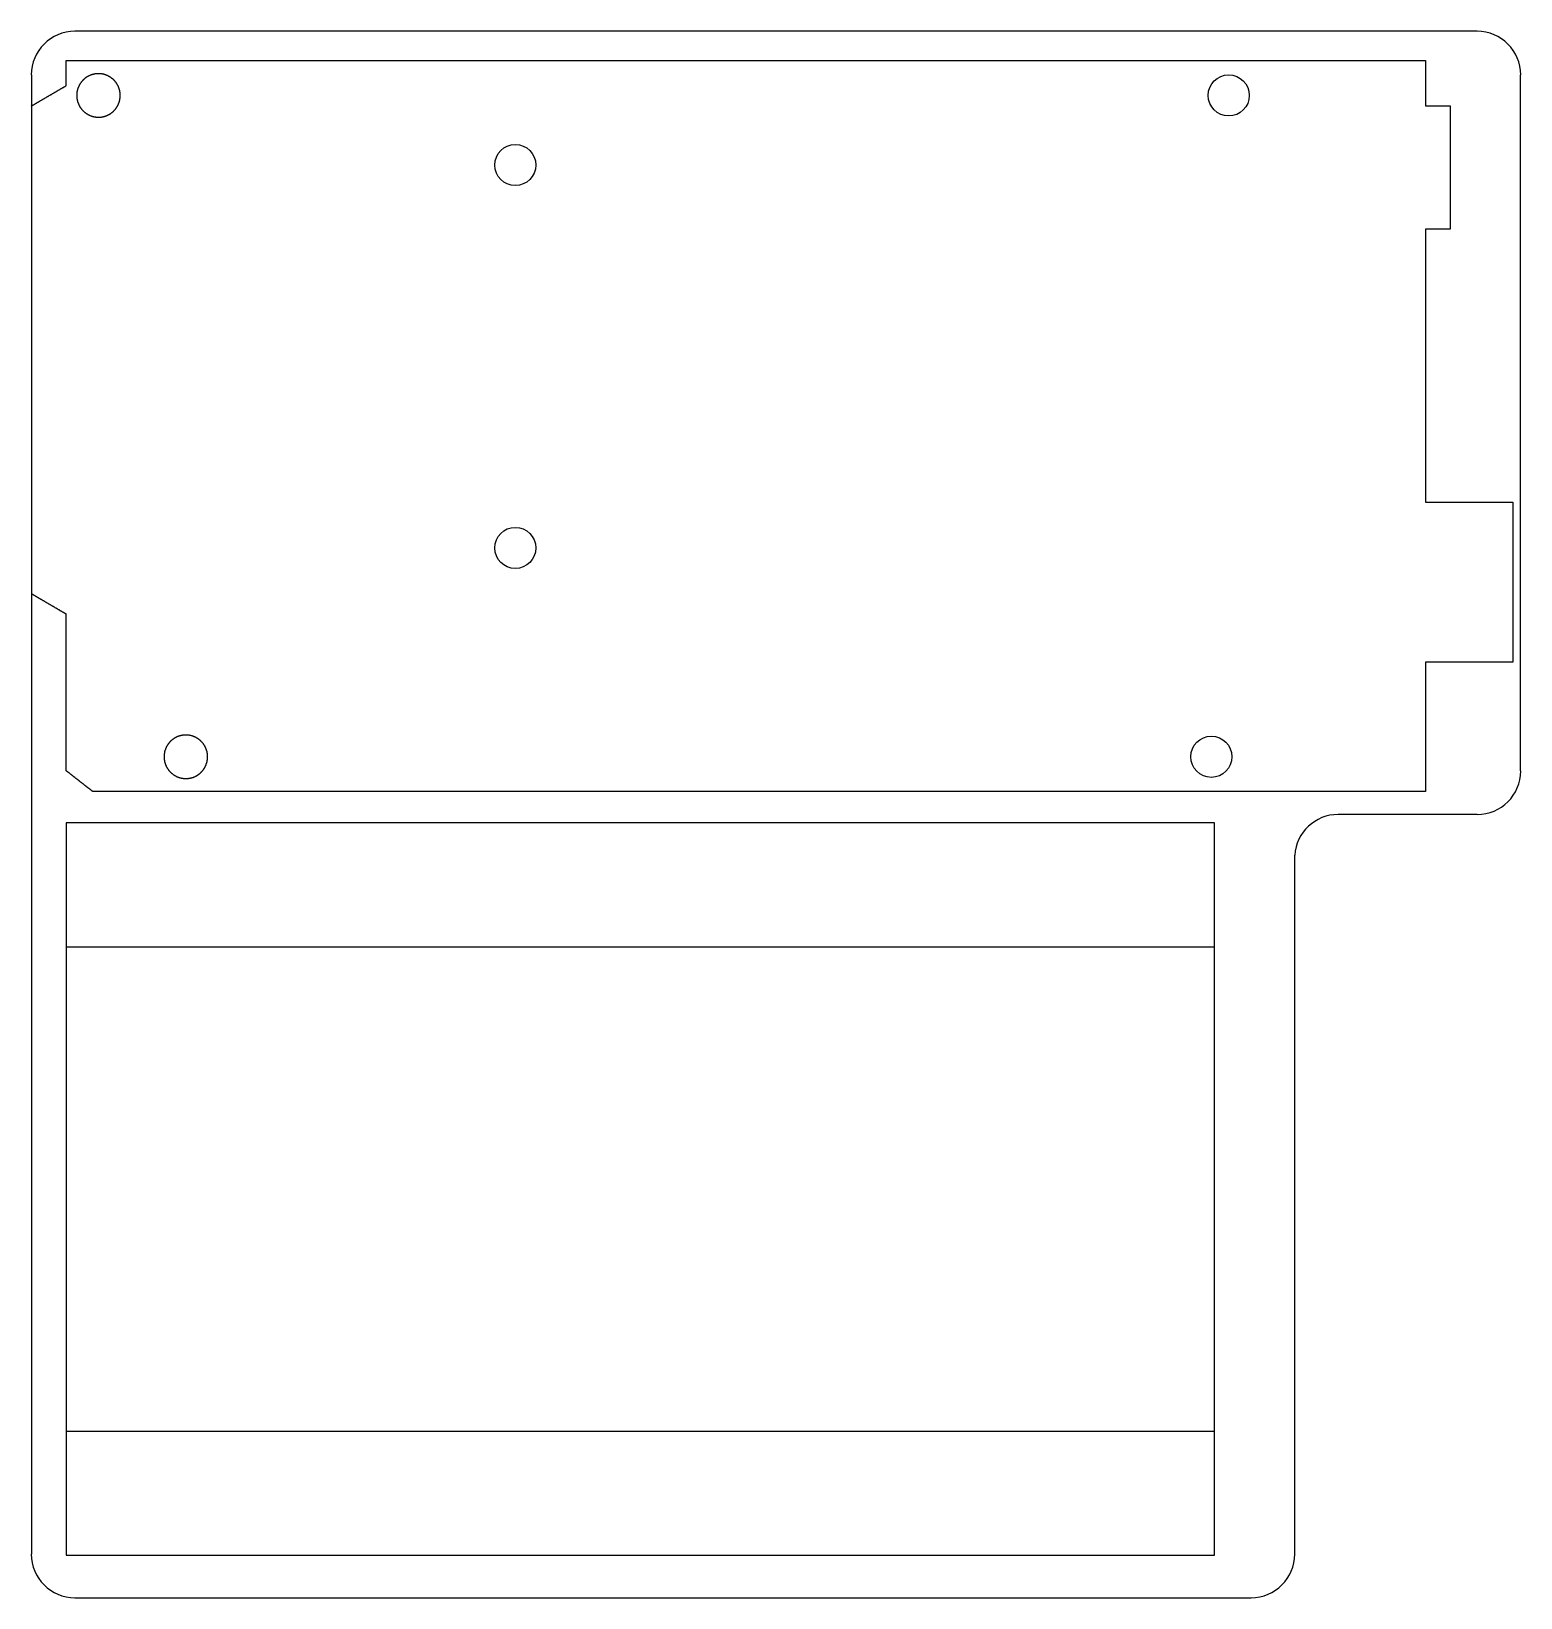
# Model space of a CAD drawing. Extents: x 1149 to 2391, y 365 to 532.
# Drawn here: x 1148.5 to 1257.2, y 366.8 to 481.1 of the extents above; entities that cross this region are included whole.
import ezdxf

# ---------------------------------------------------------------- set-up
doc = ezdxf.new("R2010")
doc.units = 0
doc.layers.get('0').update_dxf_attribs({"linetype": 'CONTINUOUS'})
doc.layers.add('LAYER_1', color=7, linetype='CONTINUOUS')

msp = doc.modelspace()

# ---------------------------------------------------------------- linework, layer by layer
at = {"color": 1}
for centre in [(1235.909, 476.39), (1183.839, 471.311), (1183.839, 443.37), (1234.639, 428.13)]:
    msp.add_circle(centre, 1.5, dxfattribs=at)
for centre, start, end in [((1151.694, 477.893), 90, 180), ((1254.039, 477.893), 360, 90), ((1254.039, 427.093), 270, 0), ((1243.892, 420.743), 90, 176.39326), ((1151.694, 369.943), 180, 270), ((1237.548, 369.943), 270, 0)]:
    msp.add_arc(centre, 3.175, start, end, dxfattribs=at)
at = {"layer": 'LAYER_1', "color": 1}
for points in [[(1254.04, 481.068, 0), (1253.61, 481.068, 0), (1253.16, 481.068, 0), (1252.68, 481.068, 0), (1252.18, 481.068, 0), (1251.66, 481.068, 0), (1251.11, 481.068, 0), (1250.54, 481.068, 0), (1249.95, 481.068, 0), (1249.34, 481.068, 0), (1248.71, 481.068, 0), (1248.05, 481.068, 0), (1247.38, 481.068, 0), (1246.69, 481.068, 0), (1245.98, 481.068, 0), (1245.24, 481.068, 0), (1244.5, 481.068, 0), (1243.73, 481.068, 0), (1242.94, 481.068, 0), (1242.14, 481.068, 0), (1241.32, 481.068, 0), (1240.49, 481.068, 0), (1239.64, 481.068, 0), (1238.77, 481.068, 0), (1237.89, 481.068, 0), (1237, 481.068, 0), (1236.09, 481.068, 0), (1235.17, 481.068, 0), (1234.24, 481.068, 0), (1233.29, 481.068, 0), (1232.33, 481.068, 0), (1231.36, 481.068, 0), (1230.38, 481.068, 0), (1229.39, 481.068, 0), (1228.38, 481.068, 0), (1227.37, 481.068, 0), (1226.35, 481.068, 0), (1225.32, 481.068, 0), (1224.28, 481.068, 0), (1223.23, 481.068, 0), (1222.17, 481.068, 0), (1221.11, 481.068, 0), (1220.04, 481.068, 0), (1218.97, 481.068, 0), (1217.89, 481.068, 0), (1216.8, 481.068, 0), (1215.71, 481.068, 0), (1214.61, 481.068, 0), (1213.51, 481.068, 0), (1212.41, 481.068, 0), (1211.3, 481.068, 0), (1210.19, 481.068, 0), (1209.08, 481.068, 0), (1207.96, 481.068, 0), (1206.85, 481.068, 0), (1205.73, 481.068, 0), (1204.62, 481.068, 0), (1203.5, 481.068, 0), (1202.38, 481.068, 0), (1201.27, 481.068, 0), (1200.15, 481.068, 0), (1199.04, 481.068, 0), (1197.93, 481.068, 0), (1196.82, 481.068, 0), (1195.72, 481.068, 0), (1194.62, 481.068, 0), (1193.52, 481.068, 0), (1192.42, 481.068, 0), (1191.34, 481.068, 0), (1190.25, 481.068, 0), (1189.18, 481.068, 0), (1188.11, 481.068, 0), (1187.04, 481.068, 0), (1185.98, 481.068, 0), (1184.93, 481.068, 0), (1183.89, 481.068, 0), (1182.86, 481.068, 0), (1181.83, 481.068, 0), (1180.82, 481.068, 0), (1179.81, 481.068, 0), (1178.82, 481.068, 0), (1177.83, 481.068, 0), (1176.86, 481.068, 0), (1175.9, 481.068, 0), (1174.94, 481.068, 0), (1174.01, 481.068, 0), (1173.08, 481.068, 0), (1172.17, 481.068, 0), (1171.27, 481.068, 0), (1170.39, 481.068, 0), (1169.52, 481.068, 0), (1168.66, 481.068, 0), (1167.82, 481.068, 0), (1167, 481.068, 0), (1166.2, 481.068, 0), (1165.41, 481.068, 0), (1164.63, 481.068, 0), (1163.88, 481.068, 0), (1163.14, 481.068, 0), (1162.42, 481.068, 0), (1161.73, 481.068, 0), (1161.05, 481.068, 0), (1160.39, 481.068, 0), (1159.75, 481.068, 0), (1159.13, 481.068, 0), (1158.53, 481.068, 0), (1157.96, 481.068, 0), (1157.41, 481.068, 0), (1156.88, 481.068, 0), (1156.37, 481.068, 0), (1155.89, 481.068, 0), (1155.43, 481.068, 0), (1154.99, 481.068, 0), (1154.58, 481.068, 0), (1154.19, 481.068, 0), (1153.84, 481.068, 0), (1153.5, 481.068, 0), (1153.2, 481.068, 0), (1152.92, 481.068, 0), (1152.66, 481.068, 0), (1152.44, 481.068, 0), (1152.25, 481.068, 0), (1152.08, 481.068, 0), (1151.94, 481.068, 0), (1151.83, 481.068, 0), (1151.76, 481.068, 0), (1151.71, 481.068, 0), (1151.69, 481.068, 0)], [(1148.52, 477.893, 0), (1148.52, 477.873, 0), (1148.52, 477.814, 0), (1148.52, 477.716, 0), (1148.52, 477.579, 0), (1148.52, 477.405, 0), (1148.52, 477.193, 0), (1148.52, 476.946, 0), (1148.52, 476.662, 0), (1148.52, 476.344, 0), (1148.52, 475.991, 0), (1148.52, 475.604, 0), (1148.52, 475.184, 0), (1148.52, 474.732, 0), (1148.52, 474.247, 0), (1148.52, 473.731, 0), (1148.52, 473.185, 0), (1148.52, 472.608, 0), (1148.52, 472.003, 0), (1148.52, 471.368, 0), (1148.52, 470.705, 0), (1148.52, 470.015, 0), (1148.52, 469.298, 0), (1148.52, 468.554, 0), (1148.52, 467.785, 0), (1148.52, 466.991, 0), (1148.52, 466.173, 0), (1148.52, 465.331, 0), (1148.52, 464.465, 0), (1148.52, 463.578, 0), (1148.52, 462.668, 0), (1148.52, 461.738, 0), (1148.52, 460.787, 0), (1148.52, 459.815, 0), (1148.52, 458.825, 0), (1148.52, 457.816, 0), (1148.52, 456.789, 0), (1148.52, 455.744, 0), (1148.52, 454.683, 0), (1148.52, 453.606, 0), (1148.52, 452.513, 0), (1148.52, 451.405, 0), (1148.52, 450.283, 0), (1148.52, 449.148, 0), (1148.52, 447.999, 0), (1148.52, 446.839, 0), (1148.52, 445.666, 0), (1148.52, 444.482, 0), (1148.52, 443.288, 0), (1148.52, 442.085, 0), (1148.52, 440.872, 0), (1148.52, 439.65, 0), (1148.52, 438.421, 0), (1148.52, 437.184, 0), (1148.52, 435.941, 0), (1148.52, 434.691, 0), (1148.52, 433.436, 0), (1148.52, 432.177, 0), (1148.52, 430.913, 0), (1148.52, 429.646, 0), (1148.52, 428.376, 0), (1148.52, 427.104, 0), (1148.52, 425.831, 0), (1148.52, 424.556, 0), (1148.52, 423.281, 0), (1148.52, 422.006, 0), (1148.52, 420.733, 0), (1148.52, 419.46, 0), (1148.52, 418.191, 0), (1148.52, 416.923, 0), (1148.52, 415.66, 0), (1148.52, 414.4, 0), (1148.52, 413.146, 0), (1148.52, 411.896, 0), (1148.52, 410.653, 0), (1148.52, 409.416, 0), (1148.52, 408.187, 0), (1148.52, 406.965, 0), (1148.52, 405.752, 0), (1148.52, 404.548, 0), (1148.52, 403.354, 0), (1148.52, 402.171, 0), (1148.52, 400.998, 0), (1148.52, 399.837, 0), (1148.52, 398.689, 0), (1148.52, 397.553, 0), (1148.52, 396.431, 0), (1148.52, 395.324, 0), (1148.52, 394.231, 0), (1148.52, 393.154, 0), (1148.52, 392.092, 0), (1148.52, 391.048, 0), (1148.52, 390.021, 0), (1148.52, 389.012, 0), (1148.52, 388.021, 0), (1148.52, 387.05, 0), (1148.52, 386.099, 0), (1148.52, 385.168, 0), (1148.52, 384.259, 0), (1148.52, 383.371, 0), (1148.52, 382.506, 0), (1148.52, 381.664, 0), (1148.52, 380.846, 0), (1148.52, 380.052, 0), (1148.52, 379.283, 0), (1148.52, 378.539, 0), (1148.52, 377.822, 0), (1148.52, 377.132, 0), (1148.52, 376.469, 0), (1148.52, 375.834, 0), (1148.52, 375.228, 0), (1148.52, 374.652, 0), (1148.52, 374.105, 0), (1148.52, 373.59, 0), (1148.52, 373.105, 0), (1148.52, 372.653, 0), (1148.52, 372.233, 0), (1148.52, 371.846, 0), (1148.52, 371.493, 0), (1148.52, 371.174, 0), (1148.52, 370.891, 0), (1148.52, 370.643, 0), (1148.52, 370.432, 0), (1148.52, 370.258, 0), (1148.52, 370.121, 0), (1148.52, 370.023, 0), (1148.52, 369.963, 0), (1148.52, 369.943, 0)], [(1155.01, 476.39, 0), (1155.01, 476.416, 0), (1155.01, 476.442, 0), (1155.01, 476.467, 0), (1155.01, 476.492, 0), (1155, 476.518, 0), (1155, 476.543, 0), (1155, 476.568, 0), (1155, 476.593, 0), (1154.99, 476.618, 0), (1154.99, 476.642, 0), (1154.98, 476.667, 0), (1154.98, 476.691, 0), (1154.97, 476.716, 0), (1154.97, 476.74, 0), (1154.96, 476.764, 0), (1154.96, 476.788, 0), (1154.95, 476.812, 0), (1154.95, 476.835, 0), (1154.94, 476.859, 0), (1154.93, 476.882, 0), (1154.92, 476.905, 0), (1154.91, 476.928, 0), (1154.91, 476.951, 0), (1154.9, 476.973, 0), (1154.89, 476.996, 0), (1154.88, 477.018, 0), (1154.87, 477.04, 0), (1154.86, 477.062, 0), (1154.85, 477.084, 0), (1154.84, 477.106, 0), (1154.83, 477.127, 0), (1154.82, 477.148, 0), (1154.8, 477.169, 0), (1154.79, 477.19, 0), (1154.78, 477.211, 0), (1154.77, 477.231, 0), (1154.75, 477.251, 0), (1154.74, 477.271, 0), (1154.73, 477.291, 0), (1154.71, 477.311, 0), (1154.7, 477.33, 0), (1154.69, 477.349, 0), (1154.67, 477.368, 0), (1154.66, 477.387, 0), (1154.64, 477.405, 0), (1154.63, 477.424, 0), (1154.61, 477.442, 0), (1154.59, 477.459, 0), (1154.58, 477.477, 0), (1154.56, 477.494, 0), (1154.54, 477.511, 0), (1154.53, 477.528, 0), (1154.51, 477.544, 0), (1154.49, 477.561, 0), (1154.48, 477.577, 0), (1154.46, 477.592, 0), (1154.44, 477.608, 0), (1154.42, 477.623, 0), (1154.4, 477.638, 0), (1154.38, 477.653, 0), (1154.36, 477.667, 0), (1154.35, 477.681, 0), (1154.33, 477.695, 0), (1154.31, 477.708, 0), (1154.29, 477.722, 0), (1154.27, 477.734, 0), (1154.25, 477.747, 0), (1154.22, 477.759, 0), (1154.2, 477.771, 0), (1154.18, 477.783, 0), (1154.16, 477.795, 0), (1154.14, 477.806, 0), (1154.12, 477.816, 0), (1154.1, 477.827, 0), (1154.08, 477.837, 0), (1154.05, 477.847, 0), (1154.03, 477.856, 0), (1154.01, 477.865, 0), (1153.99, 477.874, 0), (1153.96, 477.883, 0), (1153.94, 477.891, 0), (1153.92, 477.899, 0), (1153.89, 477.906, 0), (1153.87, 477.913, 0), (1153.85, 477.92, 0), (1153.82, 477.926, 0), (1153.8, 477.932, 0), (1153.78, 477.938, 0), (1153.75, 477.943, 0), (1153.73, 477.948, 0), (1153.7, 477.953, 0), (1153.68, 477.957, 0), (1153.65, 477.961, 0), (1153.63, 477.964, 0), (1153.6, 477.967, 0), (1153.58, 477.97, 0), (1153.55, 477.972, 0), (1153.53, 477.974, 0), (1153.5, 477.976, 0), (1153.48, 477.977, 0), (1153.45, 477.978, 0), (1153.43, 477.978, 0), (1153.4, 477.978, 0), (1153.37, 477.977, 0), (1153.35, 477.976, 0), (1153.32, 477.975, 0), (1153.3, 477.973, 0), (1153.27, 477.971, 0), (1153.25, 477.969, 0), (1153.22, 477.966, 0), (1153.2, 477.962, 0), (1153.17, 477.959, 0), (1153.15, 477.955, 0), (1153.12, 477.95, 0), (1153.1, 477.945, 0), (1153.08, 477.94, 0), (1153.05, 477.935, 0), (1153.03, 477.929, 0), (1153, 477.923, 0), (1152.98, 477.916, 0), (1152.96, 477.909, 0), (1152.93, 477.902, 0), (1152.91, 477.894, 0), (1152.89, 477.886, 0), (1152.86, 477.878, 0), (1152.84, 477.869, 0), (1152.82, 477.86, 0), (1152.8, 477.851, 0), (1152.78, 477.841, 0), (1152.75, 477.831, 0), (1152.73, 477.821, 0), (1152.71, 477.81, 0), (1152.69, 477.799, 0), (1152.67, 477.788, 0), (1152.65, 477.776, 0), (1152.63, 477.764, 0), (1152.6, 477.752, 0), (1152.58, 477.74, 0), (1152.56, 477.727, 0), (1152.54, 477.714, 0), (1152.52, 477.7, 0), (1152.5, 477.687, 0), (1152.48, 477.673, 0), (1152.47, 477.658, 0), (1152.45, 477.644, 0), (1152.43, 477.629, 0), (1152.41, 477.614, 0), (1152.39, 477.599, 0), (1152.37, 477.583, 0), (1152.36, 477.567, 0), (1152.34, 477.551, 0), (1152.32, 477.535, 0), (1152.3, 477.518, 0), (1152.29, 477.501, 0), (1152.27, 477.484, 0), (1152.25, 477.466, 0), (1152.24, 477.449, 0), (1152.22, 477.431, 0), (1152.21, 477.413, 0), (1152.19, 477.394, 0), (1152.18, 477.376, 0), (1152.16, 477.357, 0), (1152.15, 477.338, 0), (1152.13, 477.319, 0), (1152.12, 477.299, 0), (1152.11, 477.279, 0), (1152.09, 477.259, 0), (1152.08, 477.239, 0), (1152.07, 477.219, 0), (1152.05, 477.198, 0), (1152.04, 477.178, 0), (1152.03, 477.157, 0), (1152.02, 477.136, 0), (1152.01, 477.114, 0), (1152, 477.093, 0), (1151.99, 477.071, 0), (1151.98, 477.049, 0), (1151.97, 477.027, 0), (1151.96, 477.005, 0), (1151.95, 476.982, 0), (1151.94, 476.96, 0), (1151.93, 476.937, 0), (1151.92, 476.914, 0), (1151.91, 476.891, 0), (1151.91, 476.868, 0), (1151.9, 476.845, 0), (1151.89, 476.821, 0), (1151.89, 476.797, 0), (1151.88, 476.773, 0), (1151.87, 476.749, 0), (1151.87, 476.725, 0), (1151.86, 476.701, 0), (1151.86, 476.677, 0), (1151.85, 476.652, 0), (1151.85, 476.628, 0), (1151.85, 476.603, 0), (1151.84, 476.578, 0), (1151.84, 476.553, 0), (1151.84, 476.528, 0), (1151.84, 476.503, 0), (1151.84, 476.477, 0), (1151.83, 476.452, 0), (1151.83, 476.426, 0), (1151.83, 476.401, 0), (1151.83, 476.375, 0), (1151.83, 476.349, 0), (1151.83, 476.324, 0), (1151.84, 476.298, 0), (1151.84, 476.273, 0), (1151.84, 476.248, 0), (1151.84, 476.223, 0), (1151.84, 476.198, 0), (1151.85, 476.173, 0), (1151.85, 476.148, 0), (1151.86, 476.124, 0), (1151.86, 476.099, 0), (1151.86, 476.075, 0), (1151.87, 476.05, 0), (1151.88, 476.026, 0), (1151.88, 476.002, 0), (1151.89, 475.979, 0), (1151.89, 475.955, 0), (1151.9, 475.931, 0), (1151.91, 475.908, 0), (1151.92, 475.885, 0), (1151.92, 475.862, 0), (1151.93, 475.839, 0), (1151.94, 475.816, 0), (1151.95, 475.794, 0), (1151.96, 475.771, 0), (1151.97, 475.749, 0), (1151.98, 475.727, 0), (1151.99, 475.705, 0), (1152, 475.684, 0), (1152.01, 475.662, 0), (1152.02, 475.641, 0), (1152.03, 475.62, 0), (1152.04, 475.599, 0), (1152.06, 475.578, 0), (1152.07, 475.558, 0), (1152.08, 475.537, 0), (1152.09, 475.517, 0), (1152.11, 475.497, 0), (1152.12, 475.478, 0), (1152.14, 475.458, 0), (1152.15, 475.439, 0), (1152.16, 475.42, 0), (1152.18, 475.401, 0), (1152.19, 475.383, 0), (1152.21, 475.364, 0), (1152.22, 475.346, 0), (1152.24, 475.328, 0), (1152.26, 475.311, 0), (1152.27, 475.293, 0), (1152.29, 475.276, 0), (1152.31, 475.259, 0), (1152.32, 475.243, 0), (1152.34, 475.226, 0), (1152.36, 475.21, 0), (1152.38, 475.195, 0), (1152.39, 475.179, 0), (1152.41, 475.164, 0), (1152.43, 475.149, 0), (1152.45, 475.134, 0), (1152.47, 475.119, 0), (1152.49, 475.105, 0), (1152.51, 475.091, 0), (1152.53, 475.078, 0), (1152.55, 475.064, 0), (1152.57, 475.051, 0), (1152.59, 475.039, 0), (1152.61, 475.026, 0), (1152.63, 475.014, 0), (1152.65, 475.002, 0), (1152.67, 474.991, 0), (1152.69, 474.979, 0), (1152.71, 474.968, 0), (1152.74, 474.958, 0), (1152.76, 474.948, 0), (1152.78, 474.938, 0), (1152.8, 474.928, 0), (1152.82, 474.919, 0), (1152.85, 474.91, 0), (1152.87, 474.901, 0), (1152.89, 474.893, 0), (1152.92, 474.885, 0), (1152.94, 474.877, 0), (1152.96, 474.87, 0), (1152.99, 474.863, 0), (1153.01, 474.857, 0), (1153.03, 474.851, 0), (1153.06, 474.845, 0), (1153.08, 474.839, 0), (1153.11, 474.834, 0), (1153.13, 474.829, 0), (1153.15, 474.825, 0), (1153.18, 474.821, 0), (1153.2, 474.818, 0), (1153.23, 474.814, 0), (1153.25, 474.812, 0), (1153.28, 474.809, 0), (1153.3, 474.807, 0), (1153.33, 474.805, 0), (1153.35, 474.804, 0), (1153.38, 474.803, 0), (1153.41, 474.803, 0), (1153.43, 474.803, 0), (1153.44, 474.803, 0), (1153.45, 474.803, 0), (1153.46, 474.803, 0), (1153.48, 474.804, 0), (1153.49, 474.804, 0), (1153.5, 474.805, 0), (1153.52, 474.806, 0), (1153.53, 474.806, 0), (1153.54, 474.807, 0), (1153.55, 474.808, 0), (1153.57, 474.809, 0), (1153.58, 474.811, 0), (1153.59, 474.812, 0), (1153.6, 474.813, 0), (1153.62, 474.815, 0), (1153.63, 474.816, 0), (1153.64, 474.818, 0), (1153.65, 474.82, 0), (1153.67, 474.822, 0), (1153.68, 474.824, 0), (1153.69, 474.826, 0), (1153.7, 474.828, 0), (1153.71, 474.83, 0), (1153.73, 474.832, 0), (1153.74, 474.835, 0), (1153.75, 474.837, 0), (1153.76, 474.84, 0), (1153.78, 474.843, 0), (1153.79, 474.845, 0), (1153.8, 474.848, 0), (1153.81, 474.851, 0), (1153.82, 474.854, 0), (1153.83, 474.857, 0), (1153.85, 474.861, 0), (1153.86, 474.864, 0), (1153.87, 474.867, 0), (1153.88, 474.871, 0), (1153.89, 474.874, 0), (1153.91, 474.878, 0), (1153.92, 474.882, 0), (1153.93, 474.886, 0), (1153.94, 474.89, 0), (1153.95, 474.894, 0), (1153.96, 474.898, 0), (1153.97, 474.902, 0), (1153.99, 474.906, 0), (1154, 474.911, 0), (1154.01, 474.915, 0), (1154.02, 474.92, 0), (1154.03, 474.924, 0), (1154.04, 474.929, 0), (1154.05, 474.934, 0), (1154.06, 474.939, 0), (1154.08, 474.944, 0), (1154.09, 474.949, 0), (1154.1, 474.954, 0), (1154.11, 474.959, 0), (1154.12, 474.964, 0), (1154.13, 474.97, 0), (1154.14, 474.975, 0), (1154.15, 474.98, 0), (1154.16, 474.986, 0), (1154.17, 474.992, 0), (1154.18, 474.997, 0), (1154.19, 475.003, 0), (1154.2, 475.009, 0), (1154.21, 475.015, 0), (1154.22, 475.021, 0), (1154.24, 475.027, 0), (1154.25, 475.034, 0), (1154.26, 475.04, 0), (1154.27, 475.046, 0), (1154.28, 475.053, 0), (1154.29, 475.059, 0), (1154.3, 475.066, 0), (1154.31, 475.072, 0), (1154.32, 475.079, 0), (1154.33, 475.086, 0), (1154.34, 475.093, 0), (1154.35, 475.1, 0), (1154.35, 475.107, 0), (1154.36, 475.114, 0), (1154.37, 475.121, 0), (1154.38, 475.128, 0), (1154.39, 475.135, 0), (1154.4, 475.143, 0), (1154.41, 475.15, 0), (1154.42, 475.158, 0), (1154.43, 475.165, 0), (1154.44, 475.173, 0), (1154.45, 475.181, 0), (1154.46, 475.188, 0), (1154.47, 475.196, 0), (1154.48, 475.204, 0), (1154.48, 475.212, 0), (1154.49, 475.22, 0), (1154.5, 475.228, 0), (1154.51, 475.236, 0), (1154.52, 475.244, 0), (1154.53, 475.253, 0), (1154.54, 475.261, 0), (1154.54, 475.27, 0), (1154.55, 475.278, 0), (1154.56, 475.287, 0), (1154.57, 475.295, 0), (1154.58, 475.304, 0), (1154.59, 475.313, 0), (1154.59, 475.321, 0), (1154.6, 475.33, 0), (1154.61, 475.339, 0), (1154.62, 475.348, 0), (1154.63, 475.357, 0), (1154.63, 475.366, 0), (1154.64, 475.375, 0), (1154.65, 475.385, 0), (1154.66, 475.394, 0), (1154.66, 475.403, 0), (1154.67, 475.412, 0), (1154.68, 475.422, 0), (1154.69, 475.431, 0), (1154.69, 475.441, 0), (1154.7, 475.451, 0), (1154.71, 475.46, 0), (1154.71, 475.47, 0), (1154.72, 475.48, 0), (1154.73, 475.489, 0), (1154.73, 475.499, 0), (1154.74, 475.509, 0), (1154.75, 475.519, 0), (1154.75, 475.529, 0), (1154.76, 475.539, 0), (1154.77, 475.549, 0), (1154.77, 475.56, 0), (1154.78, 475.57, 0), (1154.79, 475.58, 0), (1154.79, 475.591, 0), (1154.8, 475.601, 0), (1154.8, 475.611, 0), (1154.81, 475.622, 0), (1154.82, 475.632, 0), (1154.82, 475.643, 0), (1154.83, 475.654, 0), (1154.83, 475.664, 0), (1154.84, 475.675, 0), (1154.84, 475.686, 0), (1154.85, 475.697, 0), (1154.85, 475.707, 0), (1154.86, 475.718, 0), (1154.86, 475.729, 0), (1154.87, 475.74, 0), (1154.87, 475.751, 0), (1154.88, 475.762, 0), (1154.88, 475.774, 0), (1154.89, 475.785, 0), (1154.89, 475.796, 0), (1154.9, 475.807, 0), (1154.9, 475.819, 0), (1154.91, 475.83, 0), (1154.91, 475.841, 0), (1154.91, 475.853, 0), (1154.92, 475.864, 0), (1154.92, 475.876, 0), (1154.93, 475.887, 0), (1154.93, 475.899, 0), (1154.93, 475.91, 0), (1154.94, 475.922, 0), (1154.94, 475.934, 0), (1154.95, 475.946, 0), (1154.95, 475.957, 0), (1154.95, 475.969, 0), (1154.95, 475.981, 0), (1154.96, 475.993, 0), (1154.96, 476.005, 0), (1154.96, 476.017, 0), (1154.97, 476.029, 0), (1154.97, 476.041, 0), (1154.97, 476.053, 0), (1154.97, 476.065, 0), (1154.98, 476.077, 0), (1154.98, 476.089, 0), (1154.98, 476.101, 0), (1154.98, 476.114, 0), (1154.99, 476.126, 0), (1154.99, 476.138, 0), (1154.99, 476.151, 0), (1154.99, 476.163, 0), (1154.99, 476.175, 0), (1155, 476.188, 0), (1155, 476.2, 0), (1155, 476.213, 0), (1155, 476.225, 0), (1155, 476.238, 0), (1155, 476.25, 0), (1155, 476.263, 0), (1155, 476.276, 0), (1155.01, 476.288, 0), (1155.01, 476.301, 0), (1155.01, 476.314, 0), (1155.01, 476.326, 0), (1155.01, 476.339, 0), (1155.01, 476.352, 0), (1155.01, 476.365, 0), (1155.01, 476.377, 0), (1155.01, 476.39, 0)], [(1257.21, 427.093, 0), (1257.21, 427.333, 0), (1257.21, 427.581, 0), (1257.21, 427.837, 0), (1257.21, 428.099, 0), (1257.21, 428.369, 0), (1257.21, 428.646, 0), (1257.21, 428.93, 0), (1257.21, 429.221, 0), (1257.21, 429.519, 0), (1257.21, 429.823, 0), (1257.21, 430.134, 0), (1257.21, 430.451, 0), (1257.21, 430.774, 0), (1257.21, 431.104, 0), (1257.21, 431.439, 0), (1257.21, 431.781, 0), (1257.21, 432.128, 0), (1257.21, 432.481, 0), (1257.21, 432.84, 0), (1257.21, 433.204, 0), (1257.21, 433.573, 0), (1257.21, 433.947, 0), (1257.21, 434.327, 0), (1257.21, 434.711, 0), (1257.21, 435.101, 0), (1257.21, 435.495, 0), (1257.21, 435.893, 0), (1257.21, 436.296, 0), (1257.21, 436.703, 0), (1257.21, 437.115, 0), (1257.21, 437.53, 0), (1257.21, 437.95, 0), (1257.21, 438.373, 0), (1257.21, 438.8, 0), (1257.21, 439.231, 0), (1257.21, 439.665, 0), (1257.21, 440.102, 0), (1257.21, 440.543, 0), (1257.21, 440.987, 0), (1257.21, 441.433, 0), (1257.21, 441.883, 0), (1257.21, 442.335, 0), (1257.21, 442.79, 0), (1257.21, 443.248, 0), (1257.21, 443.708, 0), (1257.21, 444.17, 0), (1257.21, 444.634, 0), (1257.21, 445.1, 0), (1257.21, 445.569, 0), (1257.21, 446.038, 0), (1257.21, 446.51, 0), (1257.21, 446.983, 0), (1257.21, 447.458, 0), (1257.21, 447.933, 0), (1257.21, 448.41, 0), (1257.21, 448.888, 0), (1257.21, 449.367, 0), (1257.21, 449.847, 0), (1257.21, 450.327, 0), (1257.21, 450.808, 0), (1257.21, 451.289, 0), (1257.21, 451.771, 0), (1257.21, 452.252, 0), (1257.21, 452.734, 0), (1257.21, 453.216, 0), (1257.21, 453.698, 0), (1257.21, 454.179, 0), (1257.21, 454.66, 0), (1257.21, 455.14, 0), (1257.21, 455.62, 0), (1257.21, 456.099, 0), (1257.21, 456.577, 0), (1257.21, 457.054, 0), (1257.21, 457.529, 0), (1257.21, 458.004, 0), (1257.21, 458.477, 0), (1257.21, 458.948, 0), (1257.21, 459.418, 0), (1257.21, 459.886, 0), (1257.21, 460.353, 0), (1257.21, 460.817, 0), (1257.21, 461.279, 0), (1257.21, 461.739, 0), (1257.21, 462.196, 0), (1257.21, 462.651, 0), (1257.21, 463.104, 0), (1257.21, 463.553, 0), (1257.21, 464, 0), (1257.21, 464.444, 0), (1257.21, 464.885, 0), (1257.21, 465.322, 0), (1257.21, 465.756, 0), (1257.21, 466.187, 0), (1257.21, 466.614, 0), (1257.21, 467.037, 0), (1257.21, 467.457, 0), (1257.21, 467.872, 0), (1257.21, 468.284, 0), (1257.21, 468.691, 0), (1257.21, 469.094, 0), (1257.21, 469.492, 0), (1257.21, 469.886, 0), (1257.21, 470.275, 0), (1257.21, 470.66, 0), (1257.21, 471.039, 0), (1257.21, 471.414, 0), (1257.21, 471.783, 0), (1257.21, 472.147, 0), (1257.21, 472.505, 0), (1257.21, 472.858, 0), (1257.21, 473.206, 0), (1257.21, 473.547, 0), (1257.21, 473.883, 0), (1257.21, 474.213, 0), (1257.21, 474.536, 0), (1257.21, 474.853, 0), (1257.21, 475.164, 0), (1257.21, 475.468, 0), (1257.21, 475.766, 0), (1257.21, 476.057, 0), (1257.21, 476.341, 0), (1257.21, 476.618, 0), (1257.21, 476.888, 0), (1257.21, 477.15, 0), (1257.21, 477.406, 0), (1257.21, 477.653, 0), (1257.21, 477.893, 0)], [(1161.38, 428.13, 0), (1161.38, 428.156, 0), (1161.38, 428.182, 0), (1161.38, 428.207, 0), (1161.38, 428.233, 0), (1161.38, 428.258, 0), (1161.38, 428.283, 0), (1161.37, 428.308, 0), (1161.37, 428.333, 0), (1161.37, 428.358, 0), (1161.36, 428.382, 0), (1161.36, 428.407, 0), (1161.35, 428.431, 0), (1161.35, 428.456, 0), (1161.34, 428.48, 0), (1161.34, 428.504, 0), (1161.33, 428.528, 0), (1161.33, 428.552, 0), (1161.32, 428.575, 0), (1161.31, 428.599, 0), (1161.31, 428.622, 0), (1161.3, 428.645, 0), (1161.29, 428.668, 0), (1161.28, 428.691, 0), (1161.27, 428.714, 0), (1161.26, 428.736, 0), (1161.25, 428.758, 0), (1161.24, 428.78, 0), (1161.23, 428.802, 0), (1161.22, 428.824, 0), (1161.21, 428.846, 0), (1161.2, 428.867, 0), (1161.19, 428.888, 0), (1161.18, 428.909, 0), (1161.17, 428.93, 0), (1161.16, 428.951, 0), (1161.14, 428.971, 0), (1161.13, 428.991, 0), (1161.12, 429.011, 0), (1161.1, 429.031, 0), (1161.09, 429.051, 0), (1161.08, 429.07, 0), (1161.06, 429.089, 0), (1161.05, 429.108, 0), (1161.03, 429.127, 0), (1161.02, 429.145, 0), (1161, 429.164, 0), (1160.99, 429.182, 0), (1160.97, 429.199, 0), (1160.95, 429.217, 0), (1160.94, 429.234, 0), (1160.92, 429.251, 0), (1160.9, 429.268, 0), (1160.89, 429.284, 0), (1160.87, 429.301, 0), (1160.85, 429.317, 0), (1160.83, 429.332, 0), (1160.81, 429.348, 0), (1160.8, 429.363, 0), (1160.78, 429.378, 0), (1160.76, 429.393, 0), (1160.74, 429.407, 0), (1160.72, 429.421, 0), (1160.7, 429.435, 0), (1160.68, 429.448, 0), (1160.66, 429.462, 0), (1160.64, 429.475, 0), (1160.62, 429.487, 0), (1160.6, 429.5, 0), (1160.58, 429.512, 0), (1160.56, 429.523, 0), (1160.54, 429.535, 0), (1160.52, 429.546, 0), (1160.49, 429.557, 0), (1160.47, 429.567, 0), (1160.45, 429.577, 0), (1160.43, 429.587, 0), (1160.41, 429.596, 0), (1160.38, 429.606, 0), (1160.36, 429.614, 0), (1160.34, 429.623, 0), (1160.32, 429.631, 0), (1160.29, 429.639, 0), (1160.27, 429.646, 0), (1160.25, 429.653, 0), (1160.22, 429.66, 0), (1160.2, 429.667, 0), (1160.17, 429.673, 0), (1160.15, 429.678, 0), (1160.13, 429.684, 0), (1160.1, 429.688, 0), (1160.08, 429.693, 0), (1160.05, 429.697, 0), (1160.03, 429.701, 0), (1160, 429.704, 0), (1159.98, 429.708, 0), (1159.95, 429.71, 0), (1159.93, 429.712, 0), (1159.9, 429.714, 0), (1159.88, 429.716, 0), (1159.85, 429.717, 0), (1159.83, 429.718, 0), (1159.8, 429.718, 0), (1159.78, 429.718, 0), (1159.75, 429.717, 0), (1159.72, 429.716, 0), (1159.7, 429.715, 0), (1159.67, 429.713, 0), (1159.65, 429.711, 0), (1159.62, 429.709, 0), (1159.6, 429.706, 0), (1159.57, 429.702, 0), (1159.55, 429.699, 0), (1159.52, 429.695, 0), (1159.5, 429.69, 0), (1159.48, 429.686, 0), (1159.45, 429.68, 0), (1159.43, 429.675, 0), (1159.4, 429.669, 0), (1159.38, 429.663, 0), (1159.36, 429.656, 0), (1159.33, 429.649, 0), (1159.31, 429.642, 0), (1159.29, 429.634, 0), (1159.26, 429.626, 0), (1159.24, 429.618, 0), (1159.22, 429.609, 0), (1159.19, 429.6, 0), (1159.17, 429.591, 0), (1159.15, 429.581, 0), (1159.13, 429.571, 0), (1159.11, 429.561, 0), (1159.08, 429.55, 0), (1159.06, 429.539, 0), (1159.04, 429.528, 0), (1159.02, 429.516, 0), (1159, 429.504, 0), (1158.98, 429.492, 0), (1158.96, 429.48, 0), (1158.94, 429.467, 0), (1158.92, 429.454, 0), (1158.9, 429.44, 0), (1158.88, 429.427, 0), (1158.86, 429.413, 0), (1158.84, 429.398, 0), (1158.82, 429.384, 0), (1158.8, 429.369, 0), (1158.78, 429.354, 0), (1158.77, 429.339, 0), (1158.75, 429.323, 0), (1158.73, 429.307, 0), (1158.71, 429.291, 0), (1158.7, 429.275, 0), (1158.68, 429.258, 0), (1158.66, 429.241, 0), (1158.65, 429.224, 0), (1158.63, 429.206, 0), (1158.61, 429.189, 0), (1158.6, 429.171, 0), (1158.58, 429.153, 0), (1158.57, 429.134, 0), (1158.55, 429.116, 0), (1158.54, 429.097, 0), (1158.52, 429.078, 0), (1158.51, 429.059, 0), (1158.49, 429.039, 0), (1158.48, 429.019, 0), (1158.47, 429, 0), (1158.45, 428.979, 0), (1158.44, 428.959, 0), (1158.43, 428.938, 0), (1158.42, 428.918, 0), (1158.41, 428.897, 0), (1158.39, 428.876, 0), (1158.38, 428.854, 0), (1158.37, 428.833, 0), (1158.36, 428.811, 0), (1158.35, 428.789, 0), (1158.34, 428.767, 0), (1158.33, 428.745, 0), (1158.32, 428.723, 0), (1158.31, 428.7, 0), (1158.31, 428.677, 0), (1158.3, 428.654, 0), (1158.29, 428.631, 0), (1158.28, 428.608, 0), (1158.27, 428.585, 0), (1158.27, 428.561, 0), (1158.26, 428.537, 0), (1158.25, 428.514, 0), (1158.25, 428.49, 0), (1158.24, 428.465, 0), (1158.24, 428.441, 0), (1158.23, 428.417, 0), (1158.23, 428.392, 0), (1158.23, 428.368, 0), (1158.22, 428.343, 0), (1158.22, 428.318, 0), (1158.22, 428.293, 0), (1158.21, 428.268, 0), (1158.21, 428.243, 0), (1158.21, 428.217, 0), (1158.21, 428.192, 0), (1158.21, 428.166, 0), (1158.21, 428.141, 0), (1158.21, 428.115, 0), (1158.21, 428.089, 0), (1158.21, 428.064, 0), (1158.21, 428.038, 0), (1158.21, 428.013, 0), (1158.21, 427.988, 0), (1158.22, 427.963, 0), (1158.22, 427.938, 0), (1158.22, 427.913, 0), (1158.23, 427.888, 0), (1158.23, 427.864, 0), (1158.24, 427.839, 0), (1158.24, 427.815, 0), (1158.24, 427.791, 0), (1158.25, 427.766, 0), (1158.26, 427.742, 0), (1158.26, 427.719, 0), (1158.27, 427.695, 0), (1158.28, 427.672, 0), (1158.28, 427.648, 0), (1158.29, 427.625, 0), (1158.3, 427.602, 0), (1158.31, 427.579, 0), (1158.32, 427.556, 0), (1158.32, 427.534, 0), (1158.33, 427.511, 0), (1158.34, 427.489, 0), (1158.35, 427.467, 0), (1158.36, 427.445, 0), (1158.37, 427.424, 0), (1158.38, 427.402, 0), (1158.4, 427.381, 0), (1158.41, 427.36, 0), (1158.42, 427.339, 0), (1158.43, 427.318, 0), (1158.44, 427.298, 0), (1158.46, 427.277, 0), (1158.47, 427.257, 0), (1158.48, 427.237, 0), (1158.5, 427.218, 0), (1158.51, 427.198, 0), (1158.52, 427.179, 0), (1158.54, 427.16, 0), (1158.55, 427.141, 0), (1158.57, 427.123, 0), (1158.58, 427.104, 0), (1158.6, 427.086, 0), (1158.62, 427.068, 0), (1158.63, 427.051, 0), (1158.65, 427.033, 0), (1158.66, 427.016, 0), (1158.68, 427, 0), (1158.7, 426.983, 0), (1158.72, 426.967, 0), (1158.73, 426.95, 0), (1158.75, 426.935, 0), (1158.77, 426.919, 0), (1158.79, 426.904, 0), (1158.81, 426.889, 0), (1158.83, 426.874, 0), (1158.84, 426.859, 0), (1158.86, 426.845, 0), (1158.88, 426.831, 0), (1158.9, 426.818, 0), (1158.92, 426.804, 0), (1158.94, 426.791, 0), (1158.96, 426.779, 0), (1158.98, 426.766, 0), (1159, 426.754, 0), (1159.03, 426.742, 0), (1159.05, 426.731, 0), (1159.07, 426.719, 0), (1159.09, 426.709, 0), (1159.11, 426.698, 0), (1159.13, 426.688, 0), (1159.15, 426.678, 0), (1159.18, 426.668, 0), (1159.2, 426.659, 0), (1159.22, 426.65, 0), (1159.24, 426.641, 0), (1159.27, 426.633, 0), (1159.29, 426.625, 0), (1159.31, 426.618, 0), (1159.34, 426.61, 0), (1159.36, 426.603, 0), (1159.38, 426.597, 0), (1159.41, 426.591, 0), (1159.43, 426.585, 0), (1159.46, 426.579, 0), (1159.48, 426.574, 0), (1159.5, 426.57, 0), (1159.53, 426.565, 0), (1159.55, 426.561, 0), (1159.58, 426.558, 0), (1159.6, 426.554, 0), (1159.63, 426.552, 0), (1159.65, 426.549, 0), (1159.68, 426.547, 0), (1159.7, 426.546, 0), (1159.73, 426.544, 0), (1159.75, 426.543, 0), (1159.78, 426.543, 0), (1159.8, 426.543, 0), (1159.81, 426.543, 0), (1159.83, 426.543, 0), (1159.84, 426.544, 0), (1159.85, 426.544, 0), (1159.86, 426.544, 0), (1159.88, 426.545, 0), (1159.89, 426.546, 0), (1159.9, 426.546, 0), (1159.92, 426.547, 0), (1159.93, 426.548, 0), (1159.94, 426.549, 0), (1159.95, 426.551, 0), (1159.97, 426.552, 0), (1159.98, 426.553, 0), (1159.99, 426.555, 0), (1160, 426.556, 0), (1160.02, 426.558, 0), (1160.03, 426.56, 0), (1160.04, 426.562, 0), (1160.05, 426.564, 0), (1160.07, 426.566, 0), (1160.08, 426.568, 0), (1160.09, 426.57, 0), (1160.1, 426.572, 0), (1160.11, 426.575, 0), (1160.13, 426.577, 0), (1160.14, 426.58, 0), (1160.15, 426.583, 0), (1160.16, 426.585, 0), (1160.17, 426.588, 0), (1160.19, 426.591, 0), (1160.2, 426.594, 0), (1160.21, 426.597, 0), (1160.22, 426.601, 0), (1160.23, 426.604, 0), (1160.25, 426.607, 0), (1160.26, 426.611, 0), (1160.27, 426.615, 0), (1160.28, 426.618, 0), (1160.29, 426.622, 0), (1160.3, 426.626, 0), (1160.32, 426.63, 0), (1160.33, 426.634, 0), (1160.34, 426.638, 0), (1160.35, 426.642, 0), (1160.36, 426.646, 0), (1160.37, 426.651, 0), (1160.38, 426.655, 0), (1160.39, 426.66, 0), (1160.41, 426.664, 0), (1160.42, 426.669, 0), (1160.43, 426.674, 0), (1160.44, 426.679, 0), (1160.45, 426.684, 0), (1160.46, 426.689, 0), (1160.47, 426.694, 0), (1160.48, 426.699, 0), (1160.49, 426.704, 0), (1160.5, 426.71, 0), (1160.52, 426.715, 0), (1160.53, 426.721, 0), (1160.54, 426.726, 0), (1160.55, 426.732, 0), (1160.56, 426.738, 0), (1160.57, 426.743, 0), (1160.58, 426.749, 0), (1160.59, 426.755, 0), (1160.6, 426.761, 0), (1160.61, 426.767, 0), (1160.62, 426.774, 0), (1160.63, 426.78, 0), (1160.64, 426.786, 0), (1160.65, 426.793, 0), (1160.66, 426.799, 0), (1160.67, 426.806, 0), (1160.68, 426.812, 0), (1160.69, 426.819, 0), (1160.7, 426.826, 0), (1160.71, 426.833, 0), (1160.72, 426.84, 0), (1160.73, 426.847, 0), (1160.74, 426.854, 0), (1160.75, 426.861, 0), (1160.76, 426.868, 0), (1160.77, 426.875, 0), (1160.78, 426.883, 0), (1160.79, 426.89, 0), (1160.8, 426.898, 0), (1160.81, 426.905, 0), (1160.81, 426.913, 0), (1160.82, 426.921, 0), (1160.83, 426.928, 0), (1160.84, 426.936, 0), (1160.85, 426.944, 0), (1160.86, 426.952, 0), (1160.87, 426.96, 0), (1160.88, 426.968, 0), (1160.89, 426.976, 0), (1160.89, 426.985, 0), (1160.9, 426.993, 0), (1160.91, 427.001, 0), (1160.92, 427.01, 0), (1160.93, 427.018, 0), (1160.94, 427.027, 0), (1160.95, 427.035, 0), (1160.95, 427.044, 0), (1160.96, 427.053, 0), (1160.97, 427.061, 0), (1160.98, 427.07, 0), (1160.99, 427.079, 0), (1160.99, 427.088, 0), (1161, 427.097, 0), (1161.01, 427.106, 0), (1161.02, 427.115, 0), (1161.02, 427.125, 0), (1161.03, 427.134, 0), (1161.04, 427.143, 0), (1161.05, 427.153, 0), (1161.05, 427.162, 0), (1161.06, 427.171, 0), (1161.07, 427.181, 0), (1161.08, 427.191, 0), (1161.08, 427.2, 0), (1161.09, 427.21, 0), (1161.1, 427.22, 0), (1161.1, 427.23, 0), (1161.11, 427.239, 0), (1161.12, 427.249, 0), (1161.12, 427.259, 0), (1161.13, 427.269, 0), (1161.14, 427.279, 0), (1161.14, 427.29, 0), (1161.15, 427.3, 0), (1161.16, 427.31, 0), (1161.16, 427.32, 0), (1161.17, 427.331, 0), (1161.17, 427.341, 0), (1161.18, 427.351, 0), (1161.19, 427.362, 0), (1161.19, 427.372, 0), (1161.2, 427.383, 0), (1161.2, 427.394, 0), (1161.21, 427.404, 0), (1161.21, 427.415, 0), (1161.22, 427.426, 0), (1161.22, 427.437, 0), (1161.23, 427.447, 0), (1161.23, 427.458, 0), (1161.24, 427.469, 0), (1161.24, 427.48, 0), (1161.25, 427.491, 0), (1161.25, 427.502, 0), (1161.26, 427.514, 0), (1161.26, 427.525, 0), (1161.27, 427.536, 0), (1161.27, 427.547, 0), (1161.28, 427.559, 0), (1161.28, 427.57, 0), (1161.29, 427.581, 0), (1161.29, 427.593, 0), (1161.29, 427.604, 0), (1161.3, 427.616, 0), (1161.3, 427.627, 0), (1161.31, 427.639, 0), (1161.31, 427.65, 0), (1161.31, 427.662, 0), (1161.32, 427.674, 0), (1161.32, 427.686, 0), (1161.32, 427.697, 0), (1161.33, 427.709, 0), (1161.33, 427.721, 0), (1161.33, 427.733, 0), (1161.34, 427.745, 0), (1161.34, 427.757, 0), (1161.34, 427.769, 0), (1161.34, 427.781, 0), (1161.35, 427.793, 0), (1161.35, 427.805, 0), (1161.35, 427.817, 0), (1161.35, 427.829, 0), (1161.36, 427.842, 0), (1161.36, 427.854, 0), (1161.36, 427.866, 0), (1161.36, 427.878, 0), (1161.37, 427.891, 0), (1161.37, 427.903, 0), (1161.37, 427.915, 0), (1161.37, 427.928, 0), (1161.37, 427.94, 0), (1161.37, 427.953, 0), (1161.37, 427.965, 0), (1161.38, 427.978, 0), (1161.38, 427.99, 0), (1161.38, 428.003, 0), (1161.38, 428.016, 0), (1161.38, 428.028, 0), (1161.38, 428.041, 0), (1161.38, 428.054, 0), (1161.38, 428.066, 0), (1161.38, 428.079, 0), (1161.38, 428.092, 0), (1161.38, 428.105, 0), (1161.38, 428.118, 0), (1161.38, 428.13, 0)], [(1254.04, 423.918, 0), (1253.97, 423.918, 0), (1253.9, 423.918, 0), (1253.83, 423.918, 0), (1253.76, 423.918, 0), (1253.69, 423.918, 0), (1253.62, 423.918, 0), (1253.54, 423.918, 0), (1253.47, 423.918, 0), (1253.4, 423.918, 0), (1253.32, 423.918, 0), (1253.25, 423.918, 0), (1253.18, 423.918, 0), (1253.1, 423.918, 0), (1253.03, 423.918, 0), (1252.95, 423.918, 0), (1252.87, 423.918, 0), (1252.8, 423.918, 0), (1252.72, 423.918, 0), (1252.64, 423.918, 0), (1252.57, 423.918, 0), (1252.49, 423.918, 0), (1252.41, 423.918, 0), (1252.33, 423.918, 0), (1252.25, 423.918, 0), (1252.17, 423.918, 0), (1252.09, 423.918, 0), (1252.01, 423.918, 0), (1251.93, 423.918, 0), (1251.85, 423.918, 0), (1251.77, 423.918, 0), (1251.69, 423.918, 0), (1251.61, 423.918, 0), (1251.53, 423.918, 0), (1251.45, 423.918, 0), (1251.37, 423.918, 0), (1251.28, 423.918, 0), (1251.2, 423.918, 0), (1251.12, 423.918, 0), (1251.04, 423.918, 0), (1250.95, 423.918, 0), (1250.87, 423.918, 0), (1250.79, 423.918, 0), (1250.7, 423.918, 0), (1250.62, 423.918, 0), (1250.54, 423.918, 0), (1250.45, 423.918, 0), (1250.37, 423.918, 0), (1250.28, 423.918, 0), (1250.2, 423.918, 0), (1250.11, 423.918, 0), (1250.03, 423.918, 0), (1249.94, 423.918, 0), (1249.86, 423.918, 0), (1249.77, 423.918, 0), (1249.69, 423.918, 0), (1249.6, 423.918, 0), (1249.52, 423.918, 0), (1249.43, 423.918, 0), (1249.35, 423.918, 0), (1249.26, 423.918, 0), (1249.18, 423.918, 0), (1249.09, 423.918, 0), (1249.01, 423.918, 0), (1248.92, 423.918, 0), (1248.84, 423.918, 0), (1248.75, 423.918, 0), (1248.67, 423.918, 0), (1248.58, 423.918, 0), (1248.5, 423.918, 0), (1248.41, 423.918, 0), (1248.33, 423.918, 0), (1248.24, 423.918, 0), (1248.15, 423.918, 0), (1248.07, 423.918, 0), (1247.99, 423.918, 0), (1247.9, 423.918, 0), (1247.82, 423.918, 0), (1247.73, 423.918, 0), (1247.65, 423.918, 0), (1247.56, 423.918, 0), (1247.48, 423.918, 0), (1247.39, 423.918, 0), (1247.31, 423.918, 0), (1247.23, 423.918, 0), (1247.14, 423.918, 0), (1247.06, 423.918, 0), (1246.98, 423.918, 0), (1246.89, 423.918, 0), (1246.81, 423.918, 0), (1246.73, 423.918, 0), (1246.65, 423.918, 0), (1246.56, 423.918, 0), (1246.48, 423.918, 0), (1246.4, 423.918, 0), (1246.32, 423.918, 0), (1246.24, 423.918, 0), (1246.16, 423.918, 0), (1246.08, 423.918, 0), (1246, 423.918, 0), (1245.92, 423.918, 0), (1245.84, 423.918, 0), (1245.76, 423.918, 0), (1245.68, 423.918, 0), (1245.6, 423.918, 0), (1245.52, 423.918, 0), (1245.44, 423.918, 0), (1245.36, 423.918, 0), (1245.29, 423.918, 0), (1245.21, 423.918, 0), (1245.13, 423.918, 0), (1245.06, 423.918, 0), (1244.98, 423.918, 0), (1244.9, 423.918, 0), (1244.83, 423.918, 0), (1244.75, 423.918, 0), (1244.68, 423.918, 0), (1244.61, 423.918, 0), (1244.53, 423.918, 0), (1244.46, 423.918, 0), (1244.39, 423.918, 0), (1244.31, 423.918, 0), (1244.24, 423.918, 0), (1244.17, 423.918, 0), (1244.1, 423.918, 0), (1244.03, 423.918, 0), (1243.96, 423.918, 0), (1243.89, 423.918, 0)], [(1240.72, 369.943, 0), (1240.72, 369.951, 0), (1240.72, 369.973, 0), (1240.72, 370.009, 0), (1240.72, 370.059, 0), (1240.72, 370.124, 0), (1240.72, 370.202, 0), (1240.72, 370.294, 0), (1240.72, 370.399, 0), (1240.72, 370.517, 0), (1240.72, 370.648, 0), (1240.72, 370.792, 0), (1240.72, 370.949, 0), (1240.72, 371.118, 0), (1240.72, 371.299, 0), (1240.72, 371.492, 0), (1240.72, 371.697, 0), (1240.72, 371.914, 0), (1240.72, 372.141, 0), (1240.72, 372.38, 0), (1240.72, 372.63, 0), (1240.72, 372.891, 0), (1240.72, 373.163, 0), (1240.72, 373.444, 0), (1240.72, 373.736, 0), (1240.72, 374.038, 0), (1240.72, 374.35, 0), (1240.72, 374.671, 0), (1240.72, 375.002, 0), (1240.72, 375.341, 0), (1240.72, 375.69, 0), (1240.72, 376.048, 0), (1240.72, 376.414, 0), (1240.72, 376.788, 0), (1240.72, 377.171, 0), (1240.72, 377.562, 0), (1240.72, 377.96, 0), (1240.72, 378.366, 0), (1240.72, 378.78, 0), (1240.72, 379.201, 0), (1240.72, 379.628, 0), (1240.72, 380.063, 0), (1240.72, 380.504, 0), (1240.72, 380.951, 0), (1240.72, 381.405, 0), (1240.72, 381.864, 0), (1240.72, 382.33, 0), (1240.72, 382.801, 0), (1240.72, 383.277, 0), (1240.72, 383.759, 0), (1240.72, 384.245, 0), (1240.72, 384.737, 0), (1240.72, 385.232, 0), (1240.72, 385.733, 0), (1240.72, 386.237, 0), (1240.72, 386.746, 0), (1240.72, 387.258, 0), (1240.72, 387.774, 0), (1240.72, 388.294, 0), (1240.72, 388.816, 0), (1240.72, 389.342, 0), (1240.72, 389.87, 0), (1240.72, 390.401, 0), (1240.72, 390.934, 0), (1240.72, 391.47, 0), (1240.72, 392.007, 0), (1240.72, 392.547, 0), (1240.72, 393.088, 0), (1240.72, 393.63, 0), (1240.72, 394.174, 0), (1240.72, 394.718, 0), (1240.72, 395.264, 0), (1240.72, 395.81, 0), (1240.72, 396.356, 0), (1240.72, 396.903, 0), (1240.72, 397.449, 0), (1240.72, 397.996, 0), (1240.72, 398.542, 0), (1240.72, 399.087, 0), (1240.72, 399.632, 0), (1240.72, 400.176, 0), (1240.72, 400.718, 0), (1240.72, 401.259, 0), (1240.72, 401.799, 0), (1240.72, 402.337, 0), (1240.72, 402.872, 0), (1240.72, 403.406, 0), (1240.72, 403.937, 0), (1240.72, 404.466, 0), (1240.72, 404.992, 0), (1240.72, 405.515, 0), (1240.72, 406.034, 0), (1240.72, 406.551, 0), (1240.72, 407.063, 0), (1240.72, 407.572, 0), (1240.72, 408.077, 0), (1240.72, 408.578, 0), (1240.72, 409.074, 0), (1240.72, 409.566, 0), (1240.72, 410.053, 0), (1240.72, 410.535, 0), (1240.72, 411.012, 0), (1240.72, 411.484, 0), (1240.72, 411.95, 0), (1240.72, 412.41, 0), (1240.72, 412.864, 0), (1240.72, 413.312, 0), (1240.72, 413.754, 0), (1240.72, 414.189, 0), (1240.72, 414.618, 0), (1240.72, 415.039, 0), (1240.72, 415.453, 0), (1240.72, 415.86, 0), (1240.72, 416.259, 0), (1240.72, 416.651, 0), (1240.72, 417.034, 0), (1240.72, 417.41, 0), (1240.72, 417.777, 0), (1240.72, 418.135, 0), (1240.72, 418.485, 0), (1240.72, 418.826, 0), (1240.72, 419.157, 0), (1240.72, 419.479, 0), (1240.72, 419.792, 0), (1240.72, 420.095, 0), (1240.72, 420.388, 0), (1240.72, 420.671, 0), (1240.72, 420.943, 0)], [(1151.69, 366.768, 0), (1151.71, 366.768, 0), (1151.76, 366.768, 0), (1151.84, 366.768, 0), (1151.94, 366.768, 0), (1152.08, 366.768, 0), (1152.25, 366.768, 0), (1152.45, 366.768, 0), (1152.67, 366.768, 0), (1152.93, 366.768, 0), (1153.21, 366.768, 0), (1153.51, 366.768, 0), (1153.85, 366.768, 0), (1154.21, 366.768, 0), (1154.59, 366.768, 0), (1155, 366.768, 0), (1155.44, 366.768, 0), (1155.9, 366.768, 0), (1156.38, 366.768, 0), (1156.88, 366.768, 0), (1157.41, 366.768, 0), (1157.96, 366.768, 0), (1158.53, 366.768, 0), (1159.12, 366.768, 0), (1159.73, 366.768, 0), (1160.36, 366.768, 0), (1161.02, 366.768, 0), (1161.69, 366.768, 0), (1162.37, 366.768, 0), (1163.08, 366.768, 0), (1163.8, 366.768, 0), (1164.54, 366.768, 0), (1165.3, 366.768, 0), (1166.07, 366.768, 0), (1166.86, 366.768, 0), (1167.66, 366.768, 0), (1168.48, 366.768, 0), (1169.31, 366.768, 0), (1170.15, 366.768, 0), (1171.01, 366.768, 0), (1171.88, 366.768, 0), (1172.76, 366.768, 0), (1173.65, 366.768, 0), (1174.56, 366.768, 0), (1175.47, 366.768, 0), (1176.39, 366.768, 0), (1177.32, 366.768, 0), (1178.27, 366.768, 0), (1179.22, 366.768, 0), (1180.17, 366.768, 0), (1181.14, 366.768, 0), (1182.11, 366.768, 0), (1183.09, 366.768, 0), (1184.07, 366.768, 0), (1185.06, 366.768, 0), (1186.05, 366.768, 0), (1187.05, 366.768, 0), (1188.05, 366.768, 0), (1189.06, 366.768, 0), (1190.07, 366.768, 0), (1191.08, 366.768, 0), (1192.09, 366.768, 0), (1193.1, 366.768, 0), (1194.11, 366.768, 0), (1195.13, 366.768, 0), (1196.14, 366.768, 0), (1197.15, 366.768, 0), (1198.17, 366.768, 0), (1199.18, 366.768, 0), (1200.18, 366.768, 0), (1201.19, 366.768, 0), (1202.19, 366.768, 0), (1203.19, 366.768, 0), (1204.18, 366.768, 0), (1205.17, 366.768, 0), (1206.15, 366.768, 0), (1207.13, 366.768, 0), (1208.1, 366.768, 0), (1209.07, 366.768, 0), (1210.03, 366.768, 0), (1210.98, 366.768, 0), (1211.92, 366.768, 0), (1212.85, 366.768, 0), (1213.77, 366.768, 0), (1214.69, 366.768, 0), (1215.59, 366.768, 0), (1216.48, 366.768, 0), (1217.36, 366.768, 0), (1218.23, 366.768, 0), (1219.09, 366.768, 0), (1219.93, 366.768, 0), (1220.76, 366.768, 0), (1221.58, 366.768, 0), (1222.38, 366.768, 0), (1223.17, 366.768, 0), (1223.94, 366.768, 0), (1224.7, 366.768, 0), (1225.44, 366.768, 0), (1226.16, 366.768, 0), (1226.87, 366.768, 0), (1227.56, 366.768, 0), (1228.23, 366.768, 0), (1228.88, 366.768, 0), (1229.51, 366.768, 0), (1230.12, 366.768, 0), (1230.71, 366.768, 0), (1231.28, 366.768, 0), (1231.83, 366.768, 0), (1232.36, 366.768, 0), (1232.86, 366.768, 0), (1233.34, 366.768, 0), (1233.8, 366.768, 0), (1234.24, 366.768, 0), (1234.65, 366.768, 0), (1235.03, 366.768, 0), (1235.39, 366.768, 0), (1235.73, 366.768, 0), (1236.04, 366.768, 0), (1236.32, 366.768, 0), (1236.57, 366.768, 0), (1236.79, 366.768, 0), (1236.99, 366.768, 0), (1237.16, 366.768, 0), (1237.3, 366.768, 0), (1237.41, 366.768, 0), (1237.48, 366.768, 0), (1237.53, 366.768, 0), (1237.55, 366.768, 0)]]:
    msp.add_polyline3d(points, dxfattribs=at)
at = {"layer": 'LAYER_1', "color": 5}
for points in [[(1151.06, 477.097, 0), (1151.06, 477.097, 0), (1151.06, 477.098, 0), (1151.06, 477.1, 0), (1151.06, 477.102, 0), (1151.06, 477.105, 0), (1151.06, 477.108, 0), (1151.06, 477.113, 0), (1151.06, 477.117, 0), (1151.06, 477.123, 0), (1151.06, 477.129, 0), (1151.06, 477.135, 0), (1151.06, 477.143, 0), (1151.06, 477.15, 0), (1151.06, 477.158, 0), (1151.06, 477.167, 0), (1151.06, 477.177, 0), (1151.06, 477.186, 0), (1151.06, 477.197, 0), (1151.06, 477.207, 0), (1151.06, 477.219, 0), (1151.06, 477.23, 0), (1151.06, 477.243, 0), (1151.06, 477.255, 0), (1151.06, 477.268, 0), (1151.06, 477.282, 0), (1151.06, 477.296, 0), (1151.06, 477.31, 0), (1151.06, 477.325, 0), (1151.06, 477.34, 0), (1151.06, 477.355, 0), (1151.06, 477.371, 0), (1151.06, 477.387, 0), (1151.06, 477.404, 0), (1151.06, 477.42, 0), (1151.06, 477.438, 0), (1151.06, 477.455, 0), (1151.06, 477.473, 0), (1151.06, 477.491, 0), (1151.06, 477.509, 0), (1151.06, 477.528, 0), (1151.06, 477.546, 0), (1151.06, 477.566, 0), (1151.06, 477.585, 0), (1151.06, 477.604, 0), (1151.06, 477.624, 0), (1151.06, 477.644, 0), (1151.06, 477.664, 0), (1151.06, 477.684, 0), (1151.06, 477.705, 0), (1151.06, 477.725, 0), (1151.06, 477.746, 0), (1151.06, 477.767, 0), (1151.06, 477.788, 0), (1151.06, 477.809, 0), (1151.06, 477.83, 0), (1151.06, 477.852, 0), (1151.06, 477.873, 0), (1151.06, 477.895, 0), (1151.06, 477.916, 0), (1151.06, 477.938, 0), (1151.06, 477.959, 0), (1151.06, 477.981, 0), (1151.06, 478.003, 0), (1151.06, 478.024, 0), (1151.06, 478.046, 0), (1151.06, 478.068, 0), (1151.06, 478.089, 0), (1151.06, 478.111, 0), (1151.06, 478.132, 0), (1151.06, 478.154, 0), (1151.06, 478.175, 0), (1151.06, 478.196, 0), (1151.06, 478.218, 0), (1151.06, 478.239, 0), (1151.06, 478.26, 0), (1151.06, 478.281, 0), (1151.06, 478.301, 0), (1151.06, 478.322, 0), (1151.06, 478.342, 0), (1151.06, 478.363, 0), (1151.06, 478.383, 0), (1151.06, 478.403, 0), (1151.06, 478.422, 0), (1151.06, 478.442, 0), (1151.06, 478.461, 0), (1151.06, 478.48, 0), (1151.06, 478.499, 0), (1151.06, 478.518, 0), (1151.06, 478.536, 0), (1151.06, 478.554, 0), (1151.06, 478.572, 0), (1151.06, 478.589, 0), (1151.06, 478.606, 0), (1151.06, 478.623, 0), (1151.06, 478.64, 0), (1151.06, 478.656, 0), (1151.06, 478.672, 0), (1151.06, 478.687, 0), (1151.06, 478.702, 0), (1151.06, 478.717, 0), (1151.06, 478.731, 0), (1151.06, 478.745, 0), (1151.06, 478.759, 0), (1151.06, 478.772, 0), (1151.06, 478.784, 0), (1151.06, 478.796, 0), (1151.06, 478.808, 0), (1151.06, 478.819, 0), (1151.06, 478.83, 0), (1151.06, 478.841, 0), (1151.06, 478.85, 0), (1151.06, 478.86, 0), (1151.06, 478.868, 0), (1151.06, 478.877, 0), (1151.06, 478.884, 0), (1151.06, 478.891, 0), (1151.06, 478.898, 0), (1151.06, 478.904, 0), (1151.06, 478.909, 0), (1151.06, 478.914, 0), (1151.06, 478.918, 0), (1151.06, 478.922, 0), (1151.06, 478.925, 0), (1151.06, 478.927, 0), (1151.06, 478.929, 0), (1151.06, 478.93, 0), (1151.06, 478.93, 0)], [(1151.06, 478.93, 0), (1151.08, 478.93, 0), (1151.13, 478.93, 0), (1151.22, 478.93, 0), (1151.35, 478.93, 0), (1151.51, 478.93, 0), (1151.7, 478.93, 0), (1151.93, 478.93, 0), (1152.19, 478.93, 0), (1152.48, 478.93, 0), (1152.81, 478.93, 0), (1153.16, 478.93, 0), (1153.55, 478.93, 0), (1153.96, 478.93, 0), (1154.41, 478.93, 0), (1154.88, 478.93, 0), (1155.39, 478.93, 0), (1155.92, 478.93, 0), (1156.47, 478.93, 0), (1157.06, 478.93, 0), (1157.67, 478.93, 0), (1158.3, 478.93, 0), (1158.96, 478.93, 0), (1159.64, 478.93, 0), (1160.35, 478.93, 0), (1161.08, 478.93, 0), (1161.83, 478.93, 0), (1162.61, 478.93, 0), (1163.4, 478.93, 0), (1164.22, 478.93, 0), (1165.05, 478.93, 0), (1165.91, 478.93, 0), (1166.78, 478.93, 0), (1167.68, 478.93, 0), (1168.59, 478.93, 0), (1169.51, 478.93, 0), (1170.46, 478.93, 0), (1171.42, 478.93, 0), (1172.39, 478.93, 0), (1173.38, 478.93, 0), (1174.39, 478.93, 0), (1175.41, 478.93, 0), (1176.44, 478.93, 0), (1177.48, 478.93, 0), (1178.54, 478.93, 0), (1179.6, 478.93, 0), (1180.68, 478.93, 0), (1181.77, 478.93, 0), (1182.87, 478.93, 0), (1183.97, 478.93, 0), (1185.09, 478.93, 0), (1186.21, 478.93, 0), (1187.34, 478.93, 0), (1188.48, 478.93, 0), (1189.62, 478.93, 0), (1190.77, 478.93, 0), (1191.92, 478.93, 0), (1193.08, 478.93, 0), (1194.24, 478.93, 0), (1195.41, 478.93, 0), (1196.57, 478.93, 0), (1197.74, 478.93, 0), (1198.91, 478.93, 0), (1200.09, 478.93, 0), (1201.26, 478.93, 0), (1202.43, 478.93, 0), (1203.6, 478.93, 0), (1204.77, 478.93, 0), (1205.94, 478.93, 0), (1207.1, 478.93, 0), (1208.26, 478.93, 0), (1209.42, 478.93, 0), (1210.57, 478.93, 0), (1211.72, 478.93, 0), (1212.87, 478.93, 0), (1214, 478.93, 0), (1215.13, 478.93, 0), (1216.25, 478.93, 0), (1217.37, 478.93, 0), (1218.48, 478.93, 0), (1219.57, 478.93, 0), (1220.66, 478.93, 0), (1221.74, 478.93, 0), (1222.81, 478.93, 0), (1223.86, 478.93, 0), (1224.91, 478.93, 0), (1225.94, 478.93, 0), (1226.96, 478.93, 0), (1227.96, 478.93, 0), (1228.95, 478.93, 0), (1229.93, 478.93, 0), (1230.89, 478.93, 0), (1231.83, 478.93, 0), (1232.76, 478.93, 0), (1233.67, 478.93, 0), (1234.56, 478.93, 0), (1235.43, 478.93, 0), (1236.29, 478.93, 0), (1237.13, 478.93, 0), (1237.94, 478.93, 0), (1238.74, 478.93, 0), (1239.51, 478.93, 0), (1240.26, 478.93, 0), (1240.99, 478.93, 0), (1241.7, 478.93, 0), (1242.38, 478.93, 0), (1243.04, 478.93, 0), (1243.68, 478.93, 0), (1244.29, 478.93, 0), (1244.87, 478.93, 0), (1245.43, 478.93, 0), (1245.96, 478.93, 0), (1246.46, 478.93, 0), (1246.93, 478.93, 0), (1247.38, 478.93, 0), (1247.79, 478.93, 0), (1248.18, 478.93, 0), (1248.54, 478.93, 0), (1248.86, 478.93, 0), (1249.15, 478.93, 0), (1249.41, 478.93, 0), (1249.64, 478.93, 0), (1249.84, 478.93, 0), (1250, 478.93, 0), (1250.12, 478.93, 0), (1250.21, 478.93, 0), (1250.27, 478.93, 0), (1250.28, 478.93, 0)], [(1250.28, 478.93, 0), (1250.28, 478.93, 0), (1250.28, 478.928, 0), (1250.28, 478.925, 0), (1250.28, 478.921, 0), (1250.28, 478.915, 0), (1250.28, 478.909, 0), (1250.28, 478.901, 0), (1250.28, 478.893, 0), (1250.28, 478.883, 0), (1250.28, 478.872, 0), (1250.28, 478.86, 0), (1250.28, 478.848, 0), (1250.28, 478.834, 0), (1250.28, 478.819, 0), (1250.28, 478.803, 0), (1250.28, 478.786, 0), (1250.28, 478.769, 0), (1250.28, 478.75, 0), (1250.28, 478.731, 0), (1250.28, 478.711, 0), (1250.28, 478.689, 0), (1250.28, 478.667, 0), (1250.28, 478.645, 0), (1250.28, 478.621, 0), (1250.28, 478.597, 0), (1250.28, 478.572, 0), (1250.28, 478.546, 0), (1250.28, 478.52, 0), (1250.28, 478.493, 0), (1250.28, 478.465, 0), (1250.28, 478.436, 0), (1250.28, 478.407, 0), (1250.28, 478.377, 0), (1250.28, 478.347, 0), (1250.28, 478.316, 0), (1250.28, 478.285, 0), (1250.28, 478.253, 0), (1250.28, 478.22, 0), (1250.28, 478.188, 0), (1250.28, 478.154, 0), (1250.28, 478.12, 0), (1250.28, 478.086, 0), (1250.28, 478.051, 0), (1250.28, 478.016, 0), (1250.28, 477.981, 0), (1250.28, 477.945, 0), (1250.28, 477.908, 0), (1250.28, 477.872, 0), (1250.28, 477.835, 0), (1250.28, 477.798, 0), (1250.28, 477.761, 0), (1250.28, 477.723, 0), (1250.28, 477.685, 0), (1250.28, 477.647, 0), (1250.28, 477.609, 0), (1250.28, 477.571, 0), (1250.28, 477.532, 0), (1250.28, 477.493, 0), (1250.28, 477.455, 0), (1250.28, 477.416, 0), (1250.28, 477.377, 0), (1250.28, 477.338, 0), (1250.28, 477.299, 0), (1250.28, 477.26, 0), (1250.28, 477.221, 0), (1250.28, 477.182, 0), (1250.28, 477.143, 0), (1250.28, 477.104, 0), (1250.28, 477.065, 0), (1250.28, 477.027, 0), (1250.28, 476.988, 0), (1250.28, 476.95, 0), (1250.28, 476.912, 0), (1250.28, 476.874, 0), (1250.28, 476.836, 0), (1250.28, 476.798, 0), (1250.28, 476.761, 0), (1250.28, 476.724, 0), (1250.28, 476.687, 0), (1250.28, 476.65, 0), (1250.28, 476.614, 0), (1250.28, 476.578, 0), (1250.28, 476.543, 0), (1250.28, 476.508, 0), (1250.28, 476.473, 0), (1250.28, 476.439, 0), (1250.28, 476.405, 0), (1250.28, 476.371, 0), (1250.28, 476.338, 0), (1250.28, 476.306, 0), (1250.28, 476.274, 0), (1250.28, 476.243, 0), (1250.28, 476.212, 0), (1250.28, 476.181, 0), (1250.28, 476.152, 0), (1250.28, 476.123, 0), (1250.28, 476.094, 0), (1250.28, 476.066, 0), (1250.28, 476.039, 0), (1250.28, 476.013, 0), (1250.28, 475.987, 0), (1250.28, 475.962, 0), (1250.28, 475.938, 0), (1250.28, 475.914, 0), (1250.28, 475.891, 0), (1250.28, 475.869, 0), (1250.28, 475.848, 0), (1250.28, 475.828, 0), (1250.28, 475.809, 0), (1250.28, 475.79, 0), (1250.28, 475.772, 0), (1250.28, 475.756, 0), (1250.28, 475.74, 0), (1250.28, 475.725, 0), (1250.28, 475.711, 0), (1250.28, 475.698, 0), (1250.28, 475.687, 0), (1250.28, 475.676, 0), (1250.28, 475.666, 0), (1250.28, 475.657, 0), (1250.28, 475.65, 0), (1250.28, 475.643, 0), (1250.28, 475.638, 0), (1250.28, 475.634, 0), (1250.28, 475.631, 0), (1250.28, 475.629, 0), (1250.28, 475.628, 0)], [(1148.52, 475.616, 0), (1148.52, 475.616, 0), (1148.52, 475.617, 0), (1148.52, 475.618, 0), (1148.53, 475.62, 0), (1148.53, 475.622, 0), (1148.54, 475.625, 0), (1148.54, 475.629, 0), (1148.55, 475.633, 0), (1148.56, 475.637, 0), (1148.56, 475.642, 0), (1148.57, 475.647, 0), (1148.58, 475.653, 0), (1148.59, 475.659, 0), (1148.6, 475.666, 0), (1148.62, 475.673, 0), (1148.63, 475.68, 0), (1148.64, 475.688, 0), (1148.66, 475.697, 0), (1148.67, 475.705, 0), (1148.69, 475.714, 0), (1148.7, 475.724, 0), (1148.72, 475.734, 0), (1148.74, 475.744, 0), (1148.76, 475.754, 0), (1148.78, 475.765, 0), (1148.79, 475.777, 0), (1148.81, 475.788, 0), (1148.83, 475.8, 0), (1148.86, 475.812, 0), (1148.88, 475.825, 0), (1148.9, 475.837, 0), (1148.92, 475.85, 0), (1148.94, 475.864, 0), (1148.97, 475.877, 0), (1148.99, 475.891, 0), (1149.02, 475.905, 0), (1149.04, 475.92, 0), (1149.06, 475.934, 0), (1149.09, 475.949, 0), (1149.12, 475.964, 0), (1149.14, 475.979, 0), (1149.17, 475.995, 0), (1149.2, 476.01, 0), (1149.22, 476.026, 0), (1149.25, 476.042, 0), (1149.28, 476.058, 0), (1149.3, 476.074, 0), (1149.33, 476.09, 0), (1149.36, 476.107, 0), (1149.39, 476.124, 0), (1149.42, 476.14, 0), (1149.45, 476.157, 0), (1149.48, 476.174, 0), (1149.51, 476.191, 0), (1149.54, 476.208, 0), (1149.56, 476.226, 0), (1149.59, 476.243, 0), (1149.62, 476.26, 0), (1149.65, 476.278, 0), (1149.68, 476.295, 0), (1149.71, 476.313, 0), (1149.74, 476.33, 0), (1149.77, 476.347, 0), (1149.8, 476.365, 0), (1149.83, 476.382, 0), (1149.86, 476.4, 0), (1149.89, 476.417, 0), (1149.92, 476.435, 0), (1149.95, 476.452, 0), (1149.98, 476.47, 0), (1150.01, 476.487, 0), (1150.04, 476.504, 0), (1150.07, 476.521, 0), (1150.1, 476.538, 0), (1150.13, 476.555, 0), (1150.16, 476.572, 0), (1150.19, 476.589, 0), (1150.22, 476.605, 0), (1150.24, 476.622, 0), (1150.27, 476.638, 0), (1150.3, 476.655, 0), (1150.33, 476.671, 0), (1150.36, 476.687, 0), (1150.38, 476.702, 0), (1150.41, 476.718, 0), (1150.44, 476.733, 0), (1150.46, 476.749, 0), (1150.49, 476.764, 0), (1150.51, 476.778, 0), (1150.54, 476.793, 0), (1150.56, 476.807, 0), (1150.59, 476.821, 0), (1150.61, 476.835, 0), (1150.63, 476.849, 0), (1150.66, 476.862, 0), (1150.68, 476.875, 0), (1150.7, 476.888, 0), (1150.72, 476.9, 0), (1150.74, 476.912, 0), (1150.76, 476.924, 0), (1150.78, 476.936, 0), (1150.8, 476.947, 0), (1150.82, 476.958, 0), (1150.84, 476.969, 0), (1150.86, 476.979, 0), (1150.87, 476.989, 0), (1150.89, 476.998, 0), (1150.9, 477.007, 0), (1150.92, 477.016, 0), (1150.93, 477.024, 0), (1150.95, 477.032, 0), (1150.96, 477.04, 0), (1150.97, 477.047, 0), (1150.98, 477.053, 0), (1150.99, 477.06, 0), (1151, 477.065, 0), (1151.01, 477.071, 0), (1151.02, 477.075, 0), (1151.03, 477.08, 0), (1151.04, 477.084, 0), (1151.04, 477.087, 0), (1151.05, 477.09, 0), (1151.05, 477.092, 0), (1151.05, 477.094, 0), (1151.06, 477.096, 0), (1151.06, 477.096, 0), (1151.06, 477.097, 0)], [(1250.28, 475.628, 0), (1250.29, 475.628, 0), (1250.29, 475.628, 0), (1250.29, 475.628, 0), (1250.29, 475.628, 0), (1250.29, 475.628, 0), (1250.3, 475.628, 0), (1250.3, 475.628, 0), (1250.31, 475.628, 0), (1250.31, 475.628, 0), (1250.32, 475.628, 0), (1250.32, 475.628, 0), (1250.33, 475.628, 0), (1250.34, 475.628, 0), (1250.34, 475.628, 0), (1250.35, 475.628, 0), (1250.36, 475.628, 0), (1250.37, 475.628, 0), (1250.38, 475.628, 0), (1250.39, 475.628, 0), (1250.4, 475.628, 0), (1250.41, 475.628, 0), (1250.43, 475.628, 0), (1250.44, 475.628, 0), (1250.45, 475.628, 0), (1250.46, 475.628, 0), (1250.48, 475.628, 0), (1250.49, 475.628, 0), (1250.51, 475.628, 0), (1250.52, 475.628, 0), (1250.54, 475.628, 0), (1250.55, 475.628, 0), (1250.57, 475.628, 0), (1250.58, 475.628, 0), (1250.6, 475.628, 0), (1250.62, 475.628, 0), (1250.63, 475.628, 0), (1250.65, 475.628, 0), (1250.67, 475.628, 0), (1250.68, 475.628, 0), (1250.7, 475.628, 0), (1250.72, 475.628, 0), (1250.74, 475.628, 0), (1250.76, 475.628, 0), (1250.78, 475.628, 0), (1250.8, 475.628, 0), (1250.82, 475.628, 0), (1250.83, 475.628, 0), (1250.85, 475.628, 0), (1250.87, 475.628, 0), (1250.89, 475.628, 0), (1250.91, 475.628, 0), (1250.93, 475.628, 0), (1250.96, 475.628, 0), (1250.98, 475.628, 0), (1251, 475.628, 0), (1251.02, 475.628, 0), (1251.04, 475.628, 0), (1251.06, 475.628, 0), (1251.08, 475.628, 0), (1251.1, 475.628, 0), (1251.12, 475.628, 0), (1251.14, 475.628, 0), (1251.16, 475.628, 0), (1251.18, 475.628, 0), (1251.21, 475.628, 0), (1251.23, 475.628, 0), (1251.25, 475.628, 0), (1251.27, 475.628, 0), (1251.29, 475.628, 0), (1251.31, 475.628, 0), (1251.33, 475.628, 0), (1251.35, 475.628, 0), (1251.37, 475.628, 0), (1251.39, 475.628, 0), (1251.41, 475.628, 0), (1251.43, 475.628, 0), (1251.45, 475.628, 0), (1251.47, 475.628, 0), (1251.49, 475.628, 0), (1251.51, 475.628, 0), (1251.53, 475.628, 0), (1251.55, 475.628, 0), (1251.57, 475.628, 0), (1251.59, 475.628, 0), (1251.61, 475.628, 0), (1251.63, 475.628, 0), (1251.64, 475.628, 0), (1251.66, 475.628, 0), (1251.68, 475.628, 0), (1251.7, 475.628, 0), (1251.71, 475.628, 0), (1251.73, 475.628, 0), (1251.75, 475.628, 0), (1251.76, 475.628, 0), (1251.78, 475.628, 0), (1251.8, 475.628, 0), (1251.81, 475.628, 0), (1251.83, 475.628, 0), (1251.84, 475.628, 0), (1251.86, 475.628, 0), (1251.87, 475.628, 0), (1251.88, 475.628, 0), (1251.9, 475.628, 0), (1251.91, 475.628, 0), (1251.92, 475.628, 0), (1251.93, 475.628, 0), (1251.94, 475.628, 0), (1251.96, 475.628, 0), (1251.97, 475.628, 0), (1251.98, 475.628, 0), (1251.98, 475.628, 0), (1251.99, 475.628, 0), (1252, 475.628, 0), (1252.01, 475.628, 0), (1252.02, 475.628, 0), (1252.02, 475.628, 0), (1252.03, 475.628, 0), (1252.04, 475.628, 0), (1252.04, 475.628, 0), (1252.05, 475.628, 0), (1252.05, 475.628, 0), (1252.05, 475.628, 0), (1252.06, 475.628, 0), (1252.06, 475.628, 0), (1252.06, 475.628, 0), (1252.06, 475.628, 0), (1252.06, 475.628, 0)], [(1252.06, 475.628, 0), (1252.06, 475.627, 0), (1252.06, 475.622, 0), (1252.06, 475.613, 0), (1252.06, 475.602, 0), (1252.06, 475.588, 0), (1252.06, 475.57, 0), (1252.06, 475.549, 0), (1252.06, 475.526, 0), (1252.06, 475.499, 0), (1252.06, 475.47, 0), (1252.06, 475.438, 0), (1252.06, 475.403, 0), (1252.06, 475.365, 0), (1252.06, 475.324, 0), (1252.06, 475.282, 0), (1252.06, 475.236, 0), (1252.06, 475.188, 0), (1252.06, 475.138, 0), (1252.06, 475.085, 0), (1252.06, 475.029, 0), (1252.06, 474.972, 0), (1252.06, 474.912, 0), (1252.06, 474.85, 0), (1252.06, 474.786, 0), (1252.06, 474.72, 0), (1252.06, 474.652, 0), (1252.06, 474.582, 0), (1252.06, 474.51, 0), (1252.06, 474.436, 0), (1252.06, 474.36, 0), (1252.06, 474.282, 0), (1252.06, 474.203, 0), (1252.06, 474.122, 0), (1252.06, 474.04, 0), (1252.06, 473.956, 0), (1252.06, 473.87, 0), (1252.06, 473.783, 0), (1252.06, 473.695, 0), (1252.06, 473.605, 0), (1252.06, 473.514, 0), (1252.06, 473.422, 0), (1252.06, 473.328, 0), (1252.06, 473.234, 0), (1252.06, 473.138, 0), (1252.06, 473.041, 0), (1252.06, 472.944, 0), (1252.06, 472.845, 0), (1252.06, 472.746, 0), (1252.06, 472.645, 0), (1252.06, 472.544, 0), (1252.06, 472.443, 0), (1252.06, 472.34, 0), (1252.06, 472.237, 0), (1252.06, 472.134, 0), (1252.06, 472.03, 0), (1252.06, 471.925, 0), (1252.06, 471.82, 0), (1252.06, 471.715, 0), (1252.06, 471.609, 0), (1252.06, 471.504, 0), (1252.06, 471.398, 0), (1252.06, 471.292, 0), (1252.06, 471.185, 0), (1252.06, 471.079, 0), (1252.06, 470.973, 0), (1252.06, 470.867, 0), (1252.06, 470.761, 0), (1252.06, 470.655, 0), (1252.06, 470.55, 0), (1252.06, 470.444, 0), (1252.06, 470.339, 0), (1252.06, 470.235, 0), (1252.06, 470.131, 0), (1252.06, 470.027, 0), (1252.06, 469.924, 0), (1252.06, 469.822, 0), (1252.06, 469.72, 0), (1252.06, 469.619, 0), (1252.06, 469.519, 0), (1252.06, 469.419, 0), (1252.06, 469.321, 0), (1252.06, 469.223, 0), (1252.06, 469.126, 0), (1252.06, 469.031, 0), (1252.06, 468.936, 0), (1252.06, 468.843, 0), (1252.06, 468.75, 0), (1252.06, 468.659, 0), (1252.06, 468.57, 0), (1252.06, 468.481, 0), (1252.06, 468.394, 0), (1252.06, 468.309, 0), (1252.06, 468.225, 0), (1252.06, 468.142, 0), (1252.06, 468.061, 0), (1252.06, 467.982, 0), (1252.06, 467.905, 0), (1252.06, 467.829, 0), (1252.06, 467.755, 0), (1252.06, 467.683, 0), (1252.06, 467.613, 0), (1252.06, 467.544, 0), (1252.06, 467.478, 0), (1252.06, 467.414, 0), (1252.06, 467.352, 0), (1252.06, 467.293, 0), (1252.06, 467.235, 0), (1252.06, 467.18, 0), (1252.06, 467.127, 0), (1252.06, 467.077, 0), (1252.06, 467.029, 0), (1252.06, 466.983, 0), (1252.06, 466.94, 0), (1252.06, 466.9, 0), (1252.06, 466.862, 0), (1252.06, 466.827, 0), (1252.06, 466.795, 0), (1252.06, 466.765, 0), (1252.06, 466.739, 0), (1252.06, 466.715, 0), (1252.06, 466.695, 0), (1252.06, 466.677, 0), (1252.06, 466.663, 0), (1252.06, 466.651, 0), (1252.06, 466.643, 0), (1252.06, 466.638, 0), (1252.06, 466.636, 0)], [(1252.06, 466.636, 0), (1252.06, 466.636, 0), (1252.06, 466.636, 0), (1252.06, 466.636, 0), (1252.06, 466.636, 0), (1252.05, 466.636, 0), (1252.05, 466.636, 0), (1252.05, 466.636, 0), (1252.04, 466.636, 0), (1252.04, 466.636, 0), (1252.03, 466.636, 0), (1252.02, 466.636, 0), (1252.02, 466.636, 0), (1252.01, 466.636, 0), (1252, 466.636, 0), (1251.99, 466.636, 0), (1251.98, 466.636, 0), (1251.98, 466.636, 0), (1251.97, 466.636, 0), (1251.96, 466.636, 0), (1251.94, 466.636, 0), (1251.93, 466.636, 0), (1251.92, 466.636, 0), (1251.91, 466.636, 0), (1251.9, 466.636, 0), (1251.88, 466.636, 0), (1251.87, 466.636, 0), (1251.86, 466.636, 0), (1251.84, 466.636, 0), (1251.83, 466.636, 0), (1251.81, 466.636, 0), (1251.8, 466.636, 0), (1251.78, 466.636, 0), (1251.76, 466.636, 0), (1251.75, 466.636, 0), (1251.73, 466.636, 0), (1251.71, 466.636, 0), (1251.7, 466.636, 0), (1251.68, 466.636, 0), (1251.66, 466.636, 0), (1251.64, 466.636, 0), (1251.63, 466.636, 0), (1251.61, 466.636, 0), (1251.59, 466.636, 0), (1251.57, 466.636, 0), (1251.55, 466.636, 0), (1251.53, 466.636, 0), (1251.51, 466.636, 0), (1251.49, 466.636, 0), (1251.47, 466.636, 0), (1251.45, 466.636, 0), (1251.43, 466.636, 0), (1251.41, 466.636, 0), (1251.39, 466.636, 0), (1251.37, 466.636, 0), (1251.35, 466.636, 0), (1251.33, 466.636, 0), (1251.31, 466.636, 0), (1251.29, 466.636, 0), (1251.27, 466.636, 0), (1251.25, 466.636, 0), (1251.23, 466.636, 0), (1251.21, 466.636, 0), (1251.18, 466.636, 0), (1251.16, 466.636, 0), (1251.14, 466.636, 0), (1251.12, 466.636, 0), (1251.1, 466.636, 0), (1251.08, 466.636, 0), (1251.06, 466.636, 0), (1251.04, 466.636, 0), (1251.02, 466.636, 0), (1251, 466.636, 0), (1250.98, 466.636, 0), (1250.96, 466.636, 0), (1250.93, 466.636, 0), (1250.91, 466.636, 0), (1250.89, 466.636, 0), (1250.87, 466.636, 0), (1250.85, 466.636, 0), (1250.83, 466.636, 0), (1250.82, 466.636, 0), (1250.8, 466.636, 0), (1250.78, 466.636, 0), (1250.76, 466.636, 0), (1250.74, 466.636, 0), (1250.72, 466.636, 0), (1250.7, 466.636, 0), (1250.68, 466.636, 0), (1250.67, 466.636, 0), (1250.65, 466.636, 0), (1250.63, 466.636, 0), (1250.62, 466.636, 0), (1250.6, 466.636, 0), (1250.58, 466.636, 0), (1250.57, 466.636, 0), (1250.55, 466.636, 0), (1250.54, 466.636, 0), (1250.52, 466.636, 0), (1250.51, 466.636, 0), (1250.49, 466.636, 0), (1250.48, 466.636, 0), (1250.46, 466.636, 0), (1250.45, 466.636, 0), (1250.44, 466.636, 0), (1250.43, 466.636, 0), (1250.41, 466.636, 0), (1250.4, 466.636, 0), (1250.39, 466.636, 0), (1250.38, 466.636, 0), (1250.37, 466.636, 0), (1250.36, 466.636, 0), (1250.35, 466.636, 0), (1250.34, 466.636, 0), (1250.34, 466.636, 0), (1250.33, 466.636, 0), (1250.32, 466.636, 0), (1250.32, 466.636, 0), (1250.31, 466.636, 0), (1250.31, 466.636, 0), (1250.3, 466.636, 0), (1250.3, 466.636, 0), (1250.29, 466.636, 0), (1250.29, 466.636, 0), (1250.29, 466.636, 0), (1250.29, 466.636, 0), (1250.29, 466.636, 0), (1250.28, 466.636, 0)], [(1250.28, 466.636, 0), (1250.28, 466.633, 0), (1250.28, 466.622, 0), (1250.28, 466.604, 0), (1250.28, 466.578, 0), (1250.28, 466.546, 0), (1250.28, 466.507, 0), (1250.28, 466.461, 0), (1250.28, 466.409, 0), (1250.28, 466.35, 0), (1250.28, 466.285, 0), (1250.28, 466.214, 0), (1250.28, 466.136, 0), (1250.28, 466.052, 0), (1250.28, 465.963, 0), (1250.28, 465.868, 0), (1250.28, 465.767, 0), (1250.28, 465.66, 0), (1250.28, 465.548, 0), (1250.28, 465.431, 0), (1250.28, 465.309, 0), (1250.28, 465.181, 0), (1250.28, 465.049, 0), (1250.28, 464.911, 0), (1250.28, 464.769, 0), (1250.28, 464.623, 0), (1250.28, 464.472, 0), (1250.28, 464.316, 0), (1250.28, 464.156, 0), (1250.28, 463.992, 0), (1250.28, 463.824, 0), (1250.28, 463.652, 0), (1250.28, 463.477, 0), (1250.28, 463.297, 0), (1250.28, 463.114, 0), (1250.28, 462.928, 0), (1250.28, 462.738, 0), (1250.28, 462.545, 0), (1250.28, 462.349, 0), (1250.28, 462.15, 0), (1250.28, 461.949, 0), (1250.28, 461.744, 0), (1250.28, 461.537, 0), (1250.28, 461.327, 0), (1250.28, 461.115, 0), (1250.28, 460.9, 0), (1250.28, 460.684, 0), (1250.28, 460.465, 0), (1250.28, 460.245, 0), (1250.28, 460.022, 0), (1250.28, 459.798, 0), (1250.28, 459.573, 0), (1250.28, 459.346, 0), (1250.28, 459.117, 0), (1250.28, 458.888, 0), (1250.28, 458.657, 0), (1250.28, 458.425, 0), (1250.28, 458.192, 0), (1250.28, 457.959, 0), (1250.28, 457.725, 0), (1250.28, 457.49, 0), (1250.28, 457.256, 0), (1250.28, 457.02, 0), (1250.28, 456.785, 0), (1250.28, 456.549, 0), (1250.28, 456.314, 0), (1250.28, 456.079, 0), (1250.28, 455.844, 0), (1250.28, 455.609, 0), (1250.28, 455.375, 0), (1250.28, 455.142, 0), (1250.28, 454.909, 0), (1250.28, 454.677, 0), (1250.28, 454.447, 0), (1250.28, 454.217, 0), (1250.28, 453.988, 0), (1250.28, 453.761, 0), (1250.28, 453.536, 0), (1250.28, 453.312, 0), (1250.28, 453.089, 0), (1250.28, 452.869, 0), (1250.28, 452.65, 0), (1250.28, 452.434, 0), (1250.28, 452.219, 0), (1250.28, 452.007, 0), (1250.28, 451.797, 0), (1250.28, 451.59, 0), (1250.28, 451.386, 0), (1250.28, 451.184, 0), (1250.28, 450.985, 0), (1250.28, 450.789, 0), (1250.28, 450.596, 0), (1250.28, 450.406, 0), (1250.28, 450.22, 0), (1250.28, 450.037, 0), (1250.28, 449.857, 0), (1250.28, 449.682, 0), (1250.28, 449.51, 0), (1250.28, 449.342, 0), (1250.28, 449.178, 0), (1250.28, 449.018, 0), (1250.28, 448.863, 0), (1250.28, 448.711, 0), (1250.28, 448.565, 0), (1250.28, 448.423, 0), (1250.28, 448.285, 0), (1250.28, 448.153, 0), (1250.28, 448.025, 0), (1250.28, 447.903, 0), (1250.28, 447.786, 0), (1250.28, 447.674, 0), (1250.28, 447.567, 0), (1250.28, 447.466, 0), (1250.28, 447.371, 0), (1250.28, 447.282, 0), (1250.28, 447.198, 0), (1250.28, 447.121, 0), (1250.28, 447.049, 0), (1250.28, 446.984, 0), (1250.28, 446.925, 0), (1250.28, 446.873, 0), (1250.28, 446.827, 0), (1250.28, 446.788, 0), (1250.28, 446.756, 0), (1250.28, 446.731, 0), (1250.28, 446.712, 0), (1250.28, 446.701, 0), (1250.28, 446.698, 0)], [(1250.28, 446.698, 0), (1250.29, 446.698, 0), (1250.29, 446.698, 0), (1250.3, 446.698, 0), (1250.3, 446.698, 0), (1250.31, 446.698, 0), (1250.33, 446.698, 0), (1250.34, 446.698, 0), (1250.36, 446.698, 0), (1250.38, 446.698, 0), (1250.4, 446.698, 0), (1250.42, 446.698, 0), (1250.44, 446.698, 0), (1250.47, 446.698, 0), (1250.5, 446.698, 0), (1250.53, 446.698, 0), (1250.56, 446.698, 0), (1250.6, 446.698, 0), (1250.63, 446.698, 0), (1250.67, 446.698, 0), (1250.71, 446.698, 0), (1250.75, 446.698, 0), (1250.79, 446.698, 0), (1250.83, 446.698, 0), (1250.88, 446.698, 0), (1250.93, 446.698, 0), (1250.97, 446.698, 0), (1251.02, 446.698, 0), (1251.07, 446.698, 0), (1251.13, 446.698, 0), (1251.18, 446.698, 0), (1251.24, 446.698, 0), (1251.29, 446.698, 0), (1251.35, 446.698, 0), (1251.41, 446.698, 0), (1251.47, 446.698, 0), (1251.53, 446.698, 0), (1251.59, 446.698, 0), (1251.65, 446.698, 0), (1251.71, 446.698, 0), (1251.78, 446.698, 0), (1251.84, 446.698, 0), (1251.91, 446.698, 0), (1251.98, 446.698, 0), (1252.04, 446.698, 0), (1252.11, 446.698, 0), (1252.18, 446.698, 0), (1252.25, 446.698, 0), (1252.32, 446.698, 0), (1252.39, 446.698, 0), (1252.46, 446.698, 0), (1252.53, 446.698, 0), (1252.61, 446.698, 0), (1252.68, 446.698, 0), (1252.75, 446.698, 0), (1252.83, 446.698, 0), (1252.9, 446.698, 0), (1252.97, 446.698, 0), (1253.05, 446.698, 0), (1253.12, 446.698, 0), (1253.2, 446.698, 0), (1253.27, 446.698, 0), (1253.35, 446.698, 0), (1253.42, 446.698, 0), (1253.5, 446.698, 0), (1253.57, 446.698, 0), (1253.65, 446.698, 0), (1253.72, 446.698, 0), (1253.8, 446.698, 0), (1253.87, 446.698, 0), (1253.95, 446.698, 0), (1254.02, 446.698, 0), (1254.09, 446.698, 0), (1254.17, 446.698, 0), (1254.24, 446.698, 0), (1254.31, 446.698, 0), (1254.39, 446.698, 0), (1254.46, 446.698, 0), (1254.53, 446.698, 0), (1254.6, 446.698, 0), (1254.67, 446.698, 0), (1254.74, 446.698, 0), (1254.81, 446.698, 0), (1254.88, 446.698, 0), (1254.94, 446.698, 0), (1255.01, 446.698, 0), (1255.08, 446.698, 0), (1255.14, 446.698, 0), (1255.21, 446.698, 0), (1255.27, 446.698, 0), (1255.33, 446.698, 0), (1255.39, 446.698, 0), (1255.45, 446.698, 0), (1255.51, 446.698, 0), (1255.57, 446.698, 0), (1255.63, 446.698, 0), (1255.68, 446.698, 0), (1255.74, 446.698, 0), (1255.79, 446.698, 0), (1255.84, 446.698, 0), (1255.9, 446.698, 0), (1255.95, 446.698, 0), (1255.99, 446.698, 0), (1256.04, 446.698, 0), (1256.09, 446.698, 0), (1256.13, 446.698, 0), (1256.17, 446.698, 0), (1256.21, 446.698, 0), (1256.25, 446.698, 0), (1256.29, 446.698, 0), (1256.32, 446.698, 0), (1256.36, 446.698, 0), (1256.39, 446.698, 0), (1256.42, 446.698, 0), (1256.45, 446.698, 0), (1256.48, 446.698, 0), (1256.5, 446.698, 0), (1256.52, 446.698, 0), (1256.54, 446.698, 0), (1256.56, 446.698, 0), (1256.58, 446.698, 0), (1256.59, 446.698, 0), (1256.61, 446.698, 0), (1256.62, 446.698, 0), (1256.62, 446.698, 0), (1256.63, 446.698, 0), (1256.63, 446.698, 0), (1256.63, 446.698, 0)], [(1256.63, 446.698, 0), (1256.63, 446.696, 0), (1256.63, 446.689, 0), (1256.63, 446.679, 0), (1256.63, 446.664, 0), (1256.63, 446.645, 0), (1256.63, 446.622, 0), (1256.63, 446.595, 0), (1256.63, 446.565, 0), (1256.63, 446.53, 0), (1256.63, 446.492, 0), (1256.63, 446.45, 0), (1256.63, 446.405, 0), (1256.63, 446.356, 0), (1256.63, 446.304, 0), (1256.63, 446.248, 0), (1256.63, 446.189, 0), (1256.63, 446.127, 0), (1256.63, 446.062, 0), (1256.63, 445.993, 0), (1256.63, 445.921, 0), (1256.63, 445.847, 0), (1256.63, 445.769, 0), (1256.63, 445.689, 0), (1256.63, 445.606, 0), (1256.63, 445.52, 0), (1256.63, 445.432, 0), (1256.63, 445.341, 0), (1256.63, 445.247, 0), (1256.63, 445.152, 0), (1256.63, 445.053, 0), (1256.63, 444.953, 0), (1256.63, 444.85, 0), (1256.63, 444.745, 0), (1256.63, 444.638, 0), (1256.63, 444.529, 0), (1256.63, 444.418, 0), (1256.63, 444.306, 0), (1256.63, 444.191, 0), (1256.63, 444.075, 0), (1256.63, 443.957, 0), (1256.63, 443.837, 0), (1256.63, 443.716, 0), (1256.63, 443.593, 0), (1256.63, 443.469, 0), (1256.63, 443.344, 0), (1256.63, 443.217, 0), (1256.63, 443.089, 0), (1256.63, 442.96, 0), (1256.63, 442.83, 0), (1256.63, 442.699, 0), (1256.63, 442.567, 0), (1256.63, 442.435, 0), (1256.63, 442.301, 0), (1256.63, 442.167, 0), (1256.63, 442.032, 0), (1256.63, 441.896, 0), (1256.63, 441.76, 0), (1256.63, 441.624, 0), (1256.63, 441.487, 0), (1256.63, 441.35, 0), (1256.63, 441.212, 0), (1256.63, 441.075, 0), (1256.63, 440.937, 0), (1256.63, 440.8, 0), (1256.63, 440.662, 0), (1256.63, 440.524, 0), (1256.63, 440.387, 0), (1256.63, 440.25, 0), (1256.63, 440.113, 0), (1256.63, 439.976, 0), (1256.63, 439.84, 0), (1256.63, 439.705, 0), (1256.63, 439.57, 0), (1256.63, 439.436, 0), (1256.63, 439.302, 0), (1256.63, 439.169, 0), (1256.63, 439.037, 0), (1256.63, 438.906, 0), (1256.63, 438.776, 0), (1256.63, 438.648, 0), (1256.63, 438.52, 0), (1256.63, 438.393, 0), (1256.63, 438.268, 0), (1256.63, 438.144, 0), (1256.63, 438.021, 0), (1256.63, 437.9, 0), (1256.63, 437.78, 0), (1256.63, 437.662, 0), (1256.63, 437.546, 0), (1256.63, 437.431, 0), (1256.63, 437.318, 0), (1256.63, 437.207, 0), (1256.63, 437.099, 0), (1256.63, 436.992, 0), (1256.63, 436.887, 0), (1256.63, 436.784, 0), (1256.63, 436.683, 0), (1256.63, 436.585, 0), (1256.63, 436.489, 0), (1256.63, 436.396, 0), (1256.63, 436.305, 0), (1256.63, 436.217, 0), (1256.63, 436.131, 0), (1256.63, 436.048, 0), (1256.63, 435.967, 0), (1256.63, 435.89, 0), (1256.63, 435.815, 0), (1256.63, 435.744, 0), (1256.63, 435.675, 0), (1256.63, 435.61, 0), (1256.63, 435.548, 0), (1256.63, 435.489, 0), (1256.63, 435.433, 0), (1256.63, 435.381, 0), (1256.63, 435.332, 0), (1256.63, 435.286, 0), (1256.63, 435.245, 0), (1256.63, 435.206, 0), (1256.63, 435.172, 0), (1256.63, 435.141, 0), (1256.63, 435.115, 0), (1256.63, 435.092, 0), (1256.63, 435.073, 0), (1256.63, 435.058, 0), (1256.63, 435.048, 0), (1256.63, 435.041, 0), (1256.63, 435.039, 0)], [(1151.06, 438.544, 0), (1151.06, 438.545, 0), (1151.06, 438.546, 0), (1151.05, 438.547, 0), (1151.05, 438.549, 0), (1151.05, 438.551, 0), (1151.04, 438.554, 0), (1151.04, 438.557, 0), (1151.03, 438.561, 0), (1151.02, 438.566, 0), (1151.01, 438.571, 0), (1151, 438.576, 0), (1150.99, 438.582, 0), (1150.98, 438.588, 0), (1150.97, 438.594, 0), (1150.96, 438.602, 0), (1150.95, 438.609, 0), (1150.93, 438.617, 0), (1150.92, 438.625, 0), (1150.9, 438.634, 0), (1150.89, 438.643, 0), (1150.87, 438.652, 0), (1150.86, 438.662, 0), (1150.84, 438.673, 0), (1150.82, 438.683, 0), (1150.8, 438.694, 0), (1150.78, 438.705, 0), (1150.76, 438.717, 0), (1150.74, 438.729, 0), (1150.72, 438.741, 0), (1150.7, 438.753, 0), (1150.68, 438.766, 0), (1150.66, 438.779, 0), (1150.63, 438.792, 0), (1150.61, 438.806, 0), (1150.59, 438.82, 0), (1150.56, 438.834, 0), (1150.54, 438.848, 0), (1150.51, 438.863, 0), (1150.49, 438.878, 0), (1150.46, 438.893, 0), (1150.44, 438.908, 0), (1150.41, 438.923, 0), (1150.38, 438.939, 0), (1150.35, 438.954, 0), (1150.33, 438.97, 0), (1150.3, 438.986, 0), (1150.27, 439.003, 0), (1150.24, 439.019, 0), (1150.22, 439.036, 0), (1150.19, 439.052, 0), (1150.16, 439.069, 0), (1150.13, 439.086, 0), (1150.1, 439.103, 0), (1150.07, 439.12, 0), (1150.04, 439.137, 0), (1150.01, 439.154, 0), (1149.98, 439.171, 0), (1149.95, 439.189, 0), (1149.92, 439.206, 0), (1149.89, 439.224, 0), (1149.86, 439.241, 0), (1149.83, 439.258, 0), (1149.8, 439.276, 0), (1149.77, 439.293, 0), (1149.74, 439.311, 0), (1149.71, 439.328, 0), (1149.68, 439.346, 0), (1149.65, 439.363, 0), (1149.62, 439.381, 0), (1149.59, 439.398, 0), (1149.56, 439.415, 0), (1149.54, 439.432, 0), (1149.51, 439.45, 0), (1149.48, 439.467, 0), (1149.45, 439.484, 0), (1149.42, 439.5, 0), (1149.39, 439.517, 0), (1149.36, 439.534, 0), (1149.33, 439.55, 0), (1149.3, 439.567, 0), (1149.28, 439.583, 0), (1149.25, 439.599, 0), (1149.22, 439.615, 0), (1149.19, 439.631, 0), (1149.17, 439.646, 0), (1149.14, 439.662, 0), (1149.12, 439.677, 0), (1149.09, 439.692, 0), (1149.06, 439.707, 0), (1149.04, 439.721, 0), (1149.02, 439.736, 0), (1148.99, 439.75, 0), (1148.97, 439.763, 0), (1148.94, 439.777, 0), (1148.92, 439.79, 0), (1148.9, 439.803, 0), (1148.88, 439.816, 0), (1148.86, 439.829, 0), (1148.83, 439.841, 0), (1148.81, 439.853, 0), (1148.79, 439.864, 0), (1148.78, 439.875, 0), (1148.76, 439.886, 0), (1148.74, 439.897, 0), (1148.72, 439.907, 0), (1148.7, 439.917, 0), (1148.69, 439.926, 0), (1148.67, 439.936, 0), (1148.66, 439.944, 0), (1148.64, 439.953, 0), (1148.63, 439.96, 0), (1148.62, 439.968, 0), (1148.6, 439.975, 0), (1148.59, 439.982, 0), (1148.58, 439.988, 0), (1148.57, 439.994, 0), (1148.56, 439.999, 0), (1148.56, 440.004, 0), (1148.55, 440.008, 0), (1148.54, 440.012, 0), (1148.54, 440.015, 0), (1148.53, 440.018, 0), (1148.53, 440.021, 0), (1148.52, 440.023, 0), (1148.52, 440.024, 0), (1148.52, 440.025, 0), (1148.52, 440.025, 0)], [(1151.06, 427.114, 0), (1151.06, 427.117, 0), (1151.06, 427.123, 0), (1151.06, 427.133, 0), (1151.06, 427.148, 0), (1151.06, 427.166, 0), (1151.06, 427.189, 0), (1151.06, 427.215, 0), (1151.06, 427.245, 0), (1151.06, 427.278, 0), (1151.06, 427.316, 0), (1151.06, 427.357, 0), (1151.06, 427.401, 0), (1151.06, 427.449, 0), (1151.06, 427.5, 0), (1151.06, 427.555, 0), (1151.06, 427.613, 0), (1151.06, 427.674, 0), (1151.06, 427.738, 0), (1151.06, 427.805, 0), (1151.06, 427.876, 0), (1151.06, 427.949, 0), (1151.06, 428.025, 0), (1151.06, 428.103, 0), (1151.06, 428.185, 0), (1151.06, 428.269, 0), (1151.06, 428.355, 0), (1151.06, 428.445, 0), (1151.06, 428.536, 0), (1151.06, 428.63, 0), (1151.06, 428.726, 0), (1151.06, 428.825, 0), (1151.06, 428.926, 0), (1151.06, 429.029, 0), (1151.06, 429.133, 0), (1151.06, 429.24, 0), (1151.06, 429.349, 0), (1151.06, 429.46, 0), (1151.06, 429.572, 0), (1151.06, 429.686, 0), (1151.06, 429.802, 0), (1151.06, 429.919, 0), (1151.06, 430.038, 0), (1151.06, 430.158, 0), (1151.06, 430.28, 0), (1151.06, 430.403, 0), (1151.06, 430.527, 0), (1151.06, 430.652, 0), (1151.06, 430.778, 0), (1151.06, 430.906, 0), (1151.06, 431.034, 0), (1151.06, 431.164, 0), (1151.06, 431.294, 0), (1151.06, 431.425, 0), (1151.06, 431.556, 0), (1151.06, 431.689, 0), (1151.06, 431.822, 0), (1151.06, 431.955, 0), (1151.06, 432.089, 0), (1151.06, 432.223, 0), (1151.06, 432.357, 0), (1151.06, 432.492, 0), (1151.06, 432.627, 0), (1151.06, 432.762, 0), (1151.06, 432.897, 0), (1151.06, 433.032, 0), (1151.06, 433.167, 0), (1151.06, 433.301, 0), (1151.06, 433.436, 0), (1151.06, 433.57, 0), (1151.06, 433.704, 0), (1151.06, 433.837, 0), (1151.06, 433.97, 0), (1151.06, 434.102, 0), (1151.06, 434.234, 0), (1151.06, 434.365, 0), (1151.06, 434.495, 0), (1151.06, 434.624, 0), (1151.06, 434.753, 0), (1151.06, 434.88, 0), (1151.06, 435.007, 0), (1151.06, 435.132, 0), (1151.06, 435.256, 0), (1151.06, 435.379, 0), (1151.06, 435.501, 0), (1151.06, 435.621, 0), (1151.06, 435.74, 0), (1151.06, 435.857, 0), (1151.06, 435.973, 0), (1151.06, 436.087, 0), (1151.06, 436.199, 0), (1151.06, 436.31, 0), (1151.06, 436.419, 0), (1151.06, 436.525, 0), (1151.06, 436.63, 0), (1151.06, 436.733, 0), (1151.06, 436.834, 0), (1151.06, 436.932, 0), (1151.06, 437.029, 0), (1151.06, 437.123, 0), (1151.06, 437.214, 0), (1151.06, 437.303, 0), (1151.06, 437.39, 0), (1151.06, 437.474, 0), (1151.06, 437.556, 0), (1151.06, 437.634, 0), (1151.06, 437.71, 0), (1151.06, 437.783, 0), (1151.06, 437.853, 0), (1151.06, 437.921, 0), (1151.06, 437.985, 0), (1151.06, 438.046, 0), (1151.06, 438.104, 0), (1151.06, 438.158, 0), (1151.06, 438.21, 0), (1151.06, 438.258, 0), (1151.06, 438.302, 0), (1151.06, 438.343, 0), (1151.06, 438.38, 0), (1151.06, 438.414, 0), (1151.06, 438.444, 0), (1151.06, 438.47, 0), (1151.06, 438.493, 0), (1151.06, 438.511, 0), (1151.06, 438.526, 0), (1151.06, 438.536, 0), (1151.06, 438.542, 0), (1151.06, 438.544, 0)], [(1256.63, 435.039, 0), (1256.63, 435.039, 0), (1256.63, 435.039, 0), (1256.62, 435.039, 0), (1256.62, 435.039, 0), (1256.61, 435.039, 0), (1256.59, 435.039, 0), (1256.58, 435.039, 0), (1256.56, 435.039, 0), (1256.54, 435.039, 0), (1256.52, 435.039, 0), (1256.5, 435.039, 0), (1256.48, 435.039, 0), (1256.45, 435.039, 0), (1256.42, 435.039, 0), (1256.39, 435.039, 0), (1256.36, 435.039, 0), (1256.32, 435.039, 0), (1256.29, 435.039, 0), (1256.25, 435.039, 0), (1256.21, 435.039, 0), (1256.17, 435.039, 0), (1256.13, 435.039, 0), (1256.09, 435.039, 0), (1256.04, 435.039, 0), (1255.99, 435.039, 0), (1255.95, 435.039, 0), (1255.9, 435.039, 0), (1255.84, 435.039, 0), (1255.79, 435.039, 0), (1255.74, 435.039, 0), (1255.68, 435.039, 0), (1255.63, 435.039, 0), (1255.57, 435.039, 0), (1255.51, 435.039, 0), (1255.45, 435.039, 0), (1255.39, 435.039, 0), (1255.33, 435.039, 0), (1255.27, 435.039, 0), (1255.21, 435.039, 0), (1255.14, 435.039, 0), (1255.08, 435.039, 0), (1255.01, 435.039, 0), (1254.94, 435.039, 0), (1254.88, 435.039, 0), (1254.81, 435.039, 0), (1254.74, 435.039, 0), (1254.67, 435.039, 0), (1254.6, 435.039, 0), (1254.53, 435.039, 0), (1254.46, 435.039, 0), (1254.39, 435.039, 0), (1254.31, 435.039, 0), (1254.24, 435.039, 0), (1254.17, 435.039, 0), (1254.09, 435.039, 0), (1254.02, 435.039, 0), (1253.95, 435.039, 0), (1253.87, 435.039, 0), (1253.8, 435.039, 0), (1253.72, 435.039, 0), (1253.65, 435.039, 0), (1253.57, 435.039, 0), (1253.5, 435.039, 0), (1253.42, 435.039, 0), (1253.35, 435.039, 0), (1253.27, 435.039, 0), (1253.2, 435.039, 0), (1253.12, 435.039, 0), (1253.05, 435.039, 0), (1252.97, 435.039, 0), (1252.9, 435.039, 0), (1252.83, 435.039, 0), (1252.75, 435.039, 0), (1252.68, 435.039, 0), (1252.61, 435.039, 0), (1252.53, 435.039, 0), (1252.46, 435.039, 0), (1252.39, 435.039, 0), (1252.32, 435.039, 0), (1252.25, 435.039, 0), (1252.18, 435.039, 0), (1252.11, 435.039, 0), (1252.04, 435.039, 0), (1251.98, 435.039, 0), (1251.91, 435.039, 0), (1251.84, 435.039, 0), (1251.78, 435.039, 0), (1251.71, 435.039, 0), (1251.65, 435.039, 0), (1251.59, 435.039, 0), (1251.53, 435.039, 0), (1251.47, 435.039, 0), (1251.41, 435.039, 0), (1251.35, 435.039, 0), (1251.29, 435.039, 0), (1251.24, 435.039, 0), (1251.18, 435.039, 0), (1251.13, 435.039, 0), (1251.07, 435.039, 0), (1251.02, 435.039, 0), (1250.97, 435.039, 0), (1250.93, 435.039, 0), (1250.88, 435.039, 0), (1250.83, 435.039, 0), (1250.79, 435.039, 0), (1250.75, 435.039, 0), (1250.71, 435.039, 0), (1250.67, 435.039, 0), (1250.63, 435.039, 0), (1250.6, 435.039, 0), (1250.56, 435.039, 0), (1250.53, 435.039, 0), (1250.5, 435.039, 0), (1250.47, 435.039, 0), (1250.44, 435.039, 0), (1250.42, 435.039, 0), (1250.4, 435.039, 0), (1250.38, 435.039, 0), (1250.36, 435.039, 0), (1250.34, 435.039, 0), (1250.33, 435.039, 0), (1250.31, 435.039, 0), (1250.3, 435.039, 0), (1250.3, 435.039, 0), (1250.29, 435.039, 0), (1250.29, 435.039, 0), (1250.28, 435.039, 0)], [(1250.28, 435.039, 0), (1250.28, 435.037, 0), (1250.28, 435.032, 0), (1250.28, 435.024, 0), (1250.28, 435.012, 0), (1250.28, 434.996, 0), (1250.28, 434.978, 0), (1250.28, 434.956, 0), (1250.28, 434.931, 0), (1250.28, 434.904, 0), (1250.28, 434.873, 0), (1250.28, 434.839, 0), (1250.28, 434.802, 0), (1250.28, 434.762, 0), (1250.28, 434.72, 0), (1250.28, 434.675, 0), (1250.28, 434.627, 0), (1250.28, 434.577, 0), (1250.28, 434.524, 0), (1250.28, 434.468, 0), (1250.28, 434.41, 0), (1250.28, 434.35, 0), (1250.28, 434.287, 0), (1250.28, 434.222, 0), (1250.28, 434.154, 0), (1250.28, 434.085, 0), (1250.28, 434.013, 0), (1250.28, 433.94, 0), (1250.28, 433.864, 0), (1250.28, 433.786, 0), (1250.28, 433.707, 0), (1250.28, 433.625, 0), (1250.28, 433.542, 0), (1250.28, 433.457, 0), (1250.28, 433.37, 0), (1250.28, 433.282, 0), (1250.28, 433.192, 0), (1250.28, 433.101, 0), (1250.28, 433.008, 0), (1250.28, 432.913, 0), (1250.28, 432.818, 0), (1250.28, 432.721, 0), (1250.28, 432.623, 0), (1250.28, 432.523, 0), (1250.28, 432.423, 0), (1250.28, 432.321, 0), (1250.28, 432.218, 0), (1250.28, 432.115, 0), (1250.28, 432.01, 0), (1250.28, 431.905, 0), (1250.28, 431.799, 0), (1250.28, 431.692, 0), (1250.28, 431.584, 0), (1250.28, 431.476, 0), (1250.28, 431.367, 0), (1250.28, 431.258, 0), (1250.28, 431.148, 0), (1250.28, 431.038, 0), (1250.28, 430.927, 0), (1250.28, 430.816, 0), (1250.28, 430.705, 0), (1250.28, 430.594, 0), (1250.28, 430.482, 0), (1250.28, 430.371, 0), (1250.28, 430.259, 0), (1250.28, 430.147, 0), (1250.28, 430.036, 0), (1250.28, 429.925, 0), (1250.28, 429.813, 0), (1250.28, 429.703, 0), (1250.28, 429.592, 0), (1250.28, 429.482, 0), (1250.28, 429.372, 0), (1250.28, 429.263, 0), (1250.28, 429.154, 0), (1250.28, 429.045, 0), (1250.28, 428.938, 0), (1250.28, 428.831, 0), (1250.28, 428.725, 0), (1250.28, 428.619, 0), (1250.28, 428.515, 0), (1250.28, 428.411, 0), (1250.28, 428.309, 0), (1250.28, 428.207, 0), (1250.28, 428.106, 0), (1250.28, 428.007, 0), (1250.28, 427.909, 0), (1250.28, 427.812, 0), (1250.28, 427.716, 0), (1250.28, 427.622, 0), (1250.28, 427.529, 0), (1250.28, 427.438, 0), (1250.28, 427.348, 0), (1250.28, 427.259, 0), (1250.28, 427.173, 0), (1250.28, 427.088, 0), (1250.28, 427.005, 0), (1250.28, 426.923, 0), (1250.28, 426.843, 0), (1250.28, 426.766, 0), (1250.28, 426.69, 0), (1250.28, 426.616, 0), (1250.28, 426.545, 0), (1250.28, 426.475, 0), (1250.28, 426.408, 0), (1250.28, 426.343, 0), (1250.28, 426.28, 0), (1250.28, 426.22, 0), (1250.28, 426.162, 0), (1250.28, 426.106, 0), (1250.28, 426.053, 0), (1250.28, 426.003, 0), (1250.28, 425.955, 0), (1250.28, 425.91, 0), (1250.28, 425.867, 0), (1250.28, 425.828, 0), (1250.28, 425.791, 0), (1250.28, 425.757, 0), (1250.28, 425.726, 0), (1250.28, 425.698, 0), (1250.28, 425.673, 0), (1250.28, 425.652, 0), (1250.28, 425.633, 0), (1250.28, 425.618, 0), (1250.28, 425.606, 0), (1250.28, 425.597, 0), (1250.28, 425.592, 0), (1250.28, 425.59, 0)], [(1153.01, 425.59, 0), (1153.01, 425.591, 0), (1153.01, 425.591, 0), (1153.01, 425.593, 0), (1153, 425.595, 0), (1153, 425.597, 0), (1153, 425.6, 0), (1152.99, 425.604, 0), (1152.99, 425.608, 0), (1152.98, 425.612, 0), (1152.98, 425.617, 0), (1152.97, 425.623, 0), (1152.96, 425.629, 0), (1152.95, 425.635, 0), (1152.94, 425.642, 0), (1152.94, 425.649, 0), (1152.93, 425.657, 0), (1152.91, 425.665, 0), (1152.9, 425.673, 0), (1152.89, 425.682, 0), (1152.88, 425.692, 0), (1152.87, 425.702, 0), (1152.86, 425.712, 0), (1152.84, 425.722, 0), (1152.83, 425.733, 0), (1152.81, 425.744, 0), (1152.8, 425.756, 0), (1152.78, 425.768, 0), (1152.77, 425.78, 0), (1152.75, 425.792, 0), (1152.74, 425.805, 0), (1152.72, 425.818, 0), (1152.7, 425.832, 0), (1152.68, 425.846, 0), (1152.67, 425.86, 0), (1152.65, 425.874, 0), (1152.63, 425.888, 0), (1152.61, 425.903, 0), (1152.59, 425.918, 0), (1152.57, 425.933, 0), (1152.55, 425.949, 0), (1152.53, 425.964, 0), (1152.51, 425.98, 0), (1152.49, 425.996, 0), (1152.47, 426.012, 0), (1152.45, 426.029, 0), (1152.43, 426.045, 0), (1152.41, 426.062, 0), (1152.38, 426.079, 0), (1152.36, 426.096, 0), (1152.34, 426.113, 0), (1152.32, 426.13, 0), (1152.3, 426.148, 0), (1152.27, 426.165, 0), (1152.25, 426.183, 0), (1152.23, 426.2, 0), (1152.21, 426.218, 0), (1152.18, 426.236, 0), (1152.16, 426.254, 0), (1152.14, 426.271, 0), (1152.11, 426.289, 0), (1152.09, 426.307, 0), (1152.07, 426.325, 0), (1152.05, 426.343, 0), (1152.02, 426.361, 0), (1152, 426.379, 0), (1151.98, 426.397, 0), (1151.95, 426.415, 0), (1151.93, 426.433, 0), (1151.91, 426.451, 0), (1151.88, 426.469, 0), (1151.86, 426.487, 0), (1151.84, 426.504, 0), (1151.82, 426.522, 0), (1151.79, 426.54, 0), (1151.77, 426.557, 0), (1151.75, 426.574, 0), (1151.73, 426.592, 0), (1151.71, 426.609, 0), (1151.68, 426.626, 0), (1151.66, 426.643, 0), (1151.64, 426.659, 0), (1151.62, 426.676, 0), (1151.6, 426.692, 0), (1151.58, 426.708, 0), (1151.56, 426.725, 0), (1151.54, 426.74, 0), (1151.52, 426.756, 0), (1151.5, 426.771, 0), (1151.48, 426.787, 0), (1151.46, 426.802, 0), (1151.44, 426.816, 0), (1151.42, 426.831, 0), (1151.4, 426.845, 0), (1151.39, 426.859, 0), (1151.37, 426.873, 0), (1151.35, 426.886, 0), (1151.33, 426.899, 0), (1151.32, 426.912, 0), (1151.3, 426.925, 0), (1151.29, 426.937, 0), (1151.27, 426.949, 0), (1151.26, 426.96, 0), (1151.24, 426.972, 0), (1151.23, 426.982, 0), (1151.21, 426.993, 0), (1151.2, 427.003, 0), (1151.19, 427.013, 0), (1151.18, 427.022, 0), (1151.16, 427.031, 0), (1151.15, 427.04, 0), (1151.14, 427.048, 0), (1151.13, 427.056, 0), (1151.12, 427.063, 0), (1151.12, 427.07, 0), (1151.11, 427.076, 0), (1151.1, 427.082, 0), (1151.09, 427.087, 0), (1151.09, 427.092, 0), (1151.08, 427.097, 0), (1151.08, 427.101, 0), (1151.07, 427.104, 0), (1151.07, 427.107, 0), (1151.06, 427.11, 0), (1151.06, 427.112, 0), (1151.06, 427.113, 0), (1151.06, 427.114, 0), (1151.06, 427.114, 0)], [(1250.28, 425.59, 0), (1250.27, 425.59, 0), (1250.21, 425.59, 0), (1250.12, 425.59, 0), (1250, 425.59, 0), (1249.84, 425.59, 0), (1249.65, 425.59, 0), (1249.43, 425.59, 0), (1249.18, 425.59, 0), (1248.89, 425.59, 0), (1248.57, 425.59, 0), (1248.22, 425.59, 0), (1247.84, 425.59, 0), (1247.44, 425.59, 0), (1247, 425.59, 0), (1246.53, 425.59, 0), (1246.04, 425.59, 0), (1245.52, 425.59, 0), (1244.98, 425.59, 0), (1244.4, 425.59, 0), (1243.81, 425.59, 0), (1243.19, 425.59, 0), (1242.54, 425.59, 0), (1241.87, 425.59, 0), (1241.18, 425.59, 0), (1240.46, 425.59, 0), (1239.72, 425.59, 0), (1238.96, 425.59, 0), (1238.18, 425.59, 0), (1237.38, 425.59, 0), (1236.57, 425.59, 0), (1235.73, 425.59, 0), (1234.87, 425.59, 0), (1233.99, 425.59, 0), (1233.1, 425.59, 0), (1232.19, 425.59, 0), (1231.27, 425.59, 0), (1230.33, 425.59, 0), (1229.37, 425.59, 0), (1228.4, 425.59, 0), (1227.41, 425.59, 0), (1226.42, 425.59, 0), (1225.41, 425.59, 0), (1224.38, 425.59, 0), (1223.35, 425.59, 0), (1222.3, 425.59, 0), (1221.24, 425.59, 0), (1220.18, 425.59, 0), (1219.1, 425.59, 0), (1218.02, 425.59, 0), (1216.92, 425.59, 0), (1215.82, 425.59, 0), (1214.72, 425.59, 0), (1213.6, 425.59, 0), (1212.48, 425.59, 0), (1211.36, 425.59, 0), (1210.22, 425.59, 0), (1209.09, 425.59, 0), (1207.95, 425.59, 0), (1206.81, 425.59, 0), (1205.66, 425.59, 0), (1204.52, 425.59, 0), (1203.37, 425.59, 0), (1202.22, 425.59, 0), (1201.07, 425.59, 0), (1199.92, 425.59, 0), (1198.78, 425.59, 0), (1197.63, 425.59, 0), (1196.49, 425.59, 0), (1195.34, 425.59, 0), (1194.21, 425.59, 0), (1193.07, 425.59, 0), (1191.94, 425.59, 0), (1190.81, 425.59, 0), (1189.69, 425.59, 0), (1188.58, 425.59, 0), (1187.47, 425.59, 0), (1186.37, 425.59, 0), (1185.28, 425.59, 0), (1184.19, 425.59, 0), (1183.12, 425.59, 0), (1182.05, 425.59, 0), (1180.99, 425.59, 0), (1179.95, 425.59, 0), (1178.91, 425.59, 0), (1177.89, 425.59, 0), (1176.88, 425.59, 0), (1175.88, 425.59, 0), (1174.9, 425.59, 0), (1173.93, 425.59, 0), (1172.97, 425.59, 0), (1172.03, 425.59, 0), (1171.1, 425.59, 0), (1170.19, 425.59, 0), (1169.3, 425.59, 0), (1168.43, 425.59, 0), (1167.57, 425.59, 0), (1166.73, 425.59, 0), (1165.91, 425.59, 0), (1165.11, 425.59, 0), (1164.33, 425.59, 0), (1163.57, 425.59, 0), (1162.83, 425.59, 0), (1162.12, 425.59, 0), (1161.43, 425.59, 0), (1160.76, 425.59, 0), (1160.11, 425.59, 0), (1159.49, 425.59, 0), (1158.89, 425.59, 0), (1158.32, 425.59, 0), (1157.77, 425.59, 0), (1157.25, 425.59, 0), (1156.76, 425.59, 0), (1156.3, 425.59, 0), (1155.86, 425.59, 0), (1155.45, 425.59, 0), (1155.07, 425.59, 0), (1154.72, 425.59, 0), (1154.41, 425.59, 0), (1154.12, 425.59, 0), (1153.86, 425.59, 0), (1153.64, 425.59, 0), (1153.45, 425.59, 0), (1153.29, 425.59, 0), (1153.17, 425.59, 0), (1153.08, 425.59, 0), (1153.03, 425.59, 0), (1153.01, 425.59, 0)], [(1234.88, 423.321, 0), (1234.86, 423.321, 0), (1234.82, 423.321, 0), (1234.74, 423.321, 0), (1234.63, 423.321, 0), (1234.5, 423.321, 0), (1234.33, 423.321, 0), (1234.14, 423.321, 0), (1233.92, 423.321, 0), (1233.67, 423.321, 0), (1233.4, 423.321, 0), (1233.1, 423.321, 0), (1232.77, 423.321, 0), (1232.42, 423.321, 0), (1232.05, 423.321, 0), (1231.65, 423.321, 0), (1231.22, 423.321, 0), (1230.77, 423.321, 0), (1230.3, 423.321, 0), (1229.81, 423.321, 0), (1229.3, 423.321, 0), (1228.76, 423.321, 0), (1228.2, 423.321, 0), (1227.63, 423.321, 0), (1227.03, 423.321, 0), (1226.41, 423.321, 0), (1225.78, 423.321, 0), (1225.12, 423.321, 0), (1224.45, 423.321, 0), (1223.76, 423.321, 0), (1223.06, 423.321, 0), (1222.33, 423.321, 0), (1221.6, 423.321, 0), (1220.84, 423.321, 0), (1220.07, 423.321, 0), (1219.29, 423.321, 0), (1218.49, 423.321, 0), (1217.68, 423.321, 0), (1216.86, 423.321, 0), (1216.02, 423.321, 0), (1215.17, 423.321, 0), (1214.31, 423.321, 0), (1213.44, 423.321, 0), (1212.56, 423.321, 0), (1211.67, 423.321, 0), (1210.76, 423.321, 0), (1209.85, 423.321, 0), (1208.94, 423.321, 0), (1208.01, 423.321, 0), (1207.07, 423.321, 0), (1206.13, 423.321, 0), (1205.18, 423.321, 0), (1204.23, 423.321, 0), (1203.27, 423.321, 0), (1202.3, 423.321, 0), (1201.33, 423.321, 0), (1200.36, 423.321, 0), (1199.38, 423.321, 0), (1198.4, 423.321, 0), (1197.42, 423.321, 0), (1196.43, 423.321, 0), (1195.44, 423.321, 0), (1194.45, 423.321, 0), (1193.46, 423.321, 0), (1192.47, 423.321, 0), (1191.48, 423.321, 0), (1190.49, 423.321, 0), (1189.51, 423.321, 0), (1188.52, 423.321, 0), (1187.54, 423.321, 0), (1186.56, 423.321, 0), (1185.58, 423.321, 0), (1184.6, 423.321, 0), (1183.63, 423.321, 0), (1182.67, 423.321, 0), (1181.71, 423.321, 0), (1180.75, 423.321, 0), (1179.8, 423.321, 0), (1178.86, 423.321, 0), (1177.93, 423.321, 0), (1177, 423.321, 0), (1176.08, 423.321, 0), (1175.17, 423.321, 0), (1174.27, 423.321, 0), (1173.38, 423.321, 0), (1172.5, 423.321, 0), (1171.63, 423.321, 0), (1170.77, 423.321, 0), (1169.92, 423.321, 0), (1169.08, 423.321, 0), (1168.26, 423.321, 0), (1167.45, 423.321, 0), (1166.65, 423.321, 0), (1165.86, 423.321, 0), (1165.1, 423.321, 0), (1164.34, 423.321, 0), (1163.6, 423.321, 0), (1162.88, 423.321, 0), (1162.17, 423.321, 0), (1161.48, 423.321, 0), (1160.81, 423.321, 0), (1160.16, 423.321, 0), (1159.52, 423.321, 0), (1158.91, 423.321, 0), (1158.31, 423.321, 0), (1157.73, 423.321, 0), (1157.18, 423.321, 0), (1156.64, 423.321, 0), (1156.13, 423.321, 0), (1155.63, 423.321, 0), (1155.16, 423.321, 0), (1154.71, 423.321, 0), (1154.29, 423.321, 0), (1153.89, 423.321, 0), (1153.51, 423.321, 0), (1153.16, 423.321, 0), (1152.84, 423.321, 0), (1152.54, 423.321, 0), (1152.26, 423.321, 0), (1152.01, 423.321, 0), (1151.79, 423.321, 0), (1151.6, 423.321, 0), (1151.44, 423.321, 0), (1151.3, 423.321, 0), (1151.2, 423.321, 0), (1151.12, 423.321, 0), (1151.07, 423.321, 0), (1151.06, 423.321, 0)], [(1151.06, 423.321, 0), (1151.06, 423.311, 0), (1151.06, 423.281, 0), (1151.06, 423.233, 0), (1151.06, 423.165, 0), (1151.06, 423.079, 0), (1151.06, 422.974, 0), (1151.06, 422.851, 0), (1151.06, 422.711, 0), (1151.06, 422.553, 0), (1151.06, 422.379, 0), (1151.06, 422.187, 0), (1151.06, 421.979, 0), (1151.06, 421.755, 0), (1151.06, 421.515, 0), (1151.06, 421.26, 0), (1151.06, 420.989, 0), (1151.06, 420.704, 0), (1151.06, 420.404, 0), (1151.06, 420.089, 0), (1151.06, 419.761, 0), (1151.06, 419.419, 0), (1151.06, 419.064, 0), (1151.06, 418.696, 0), (1151.06, 418.315, 0), (1151.06, 417.922, 0), (1151.06, 417.517, 0), (1151.06, 417.1, 0), (1151.06, 416.671, 0), (1151.06, 416.232, 0), (1151.06, 415.782, 0), (1151.06, 415.321, 0), (1151.06, 414.85, 0), (1151.06, 414.369, 0), (1151.06, 413.879, 0), (1151.06, 413.379, 0), (1151.06, 412.87, 0), (1151.06, 412.353, 0), (1151.06, 411.828, 0), (1151.06, 411.294, 0), (1151.06, 410.753, 0), (1151.06, 410.204, 0), (1151.06, 409.649, 0), (1151.06, 409.087, 0), (1151.06, 408.518, 0), (1151.06, 407.943, 0), (1151.06, 407.362, 0), (1151.06, 406.776, 0), (1151.06, 406.185, 0), (1151.06, 405.589, 0), (1151.06, 404.988, 0), (1151.06, 404.384, 0), (1151.06, 403.775, 0), (1151.06, 403.162, 0), (1151.06, 402.547, 0), (1151.06, 401.928, 0), (1151.06, 401.307, 0), (1151.06, 400.683, 0), (1151.06, 400.057, 0), (1151.06, 399.43, 0), (1151.06, 398.801, 0), (1151.06, 398.171, 0), (1151.06, 397.54, 0), (1151.06, 396.909, 0), (1151.06, 396.278, 0), (1151.06, 395.647, 0), (1151.06, 395.016, 0), (1151.06, 394.386, 0), (1151.06, 393.757, 0), (1151.06, 393.13, 0), (1151.06, 392.504, 0), (1151.06, 391.88, 0), (1151.06, 391.259, 0), (1151.06, 390.64, 0), (1151.06, 390.025, 0), (1151.06, 389.412, 0), (1151.06, 388.804, 0), (1151.06, 388.199, 0), (1151.06, 387.598, 0), (1151.06, 387.002, 0), (1151.06, 386.411, 0), (1151.06, 385.825, 0), (1151.06, 385.244, 0), (1151.06, 384.669, 0), (1151.06, 384.101, 0), (1151.06, 383.538, 0), (1151.06, 382.983, 0), (1151.06, 382.434, 0), (1151.06, 381.893, 0), (1151.06, 381.36, 0), (1151.06, 380.834, 0), (1151.06, 380.317, 0), (1151.06, 379.808, 0), (1151.06, 379.309, 0), (1151.06, 378.818, 0), (1151.06, 378.337, 0), (1151.06, 377.866, 0), (1151.06, 377.406, 0), (1151.06, 376.955, 0), (1151.06, 376.516, 0), (1151.06, 376.087, 0), (1151.06, 375.67, 0), (1151.06, 375.265, 0), (1151.06, 374.872, 0), (1151.06, 374.491, 0), (1151.06, 374.123, 0), (1151.06, 373.768, 0), (1151.06, 373.426, 0), (1151.06, 373.098, 0), (1151.06, 372.783, 0), (1151.06, 372.483, 0), (1151.06, 372.198, 0), (1151.06, 371.927, 0), (1151.06, 371.672, 0), (1151.06, 371.432, 0), (1151.06, 371.208, 0), (1151.06, 371, 0), (1151.06, 370.808, 0), (1151.06, 370.634, 0), (1151.06, 370.476, 0), (1151.06, 370.336, 0), (1151.06, 370.213, 0), (1151.06, 370.108, 0), (1151.06, 370.022, 0), (1151.06, 369.954, 0), (1151.06, 369.906, 0), (1151.06, 369.876, 0), (1151.06, 369.866, 0)], [(1234.88, 369.866, 0), (1234.88, 369.876, 0), (1234.88, 369.906, 0), (1234.88, 369.954, 0), (1234.88, 370.022, 0), (1234.88, 370.108, 0), (1234.88, 370.213, 0), (1234.88, 370.335, 0), (1234.88, 370.476, 0), (1234.88, 370.634, 0), (1234.88, 370.808, 0), (1234.88, 371, 0), (1234.88, 371.208, 0), (1234.88, 371.432, 0), (1234.88, 371.672, 0), (1234.88, 371.927, 0), (1234.88, 372.198, 0), (1234.88, 372.483, 0), (1234.88, 372.783, 0), (1234.88, 373.097, 0), (1234.88, 373.426, 0), (1234.88, 373.768, 0), (1234.88, 374.123, 0), (1234.88, 374.491, 0), (1234.88, 374.872, 0), (1234.88, 375.265, 0), (1234.88, 375.67, 0), (1234.88, 376.087, 0), (1234.88, 376.515, 0), (1234.88, 376.955, 0), (1234.88, 377.405, 0), (1234.88, 377.866, 0), (1234.88, 378.337, 0), (1234.88, 378.818, 0), (1234.88, 379.308, 0), (1234.88, 379.808, 0), (1234.88, 380.317, 0), (1234.88, 380.834, 0), (1234.88, 381.359, 0), (1234.88, 381.893, 0), (1234.88, 382.434, 0), (1234.88, 382.982, 0), (1234.88, 383.538, 0), (1234.88, 384.1, 0), (1234.88, 384.669, 0), (1234.88, 385.244, 0), (1234.88, 385.824, 0), (1234.88, 386.411, 0), (1234.88, 387.002, 0), (1234.88, 387.598, 0), (1234.88, 388.199, 0), (1234.88, 388.803, 0), (1234.88, 389.412, 0), (1234.88, 390.025, 0), (1234.88, 390.64, 0), (1234.88, 391.259, 0), (1234.88, 391.88, 0), (1234.88, 392.504, 0), (1234.88, 393.13, 0), (1234.88, 393.757, 0), (1234.88, 394.386, 0), (1234.88, 395.016, 0), (1234.88, 395.647, 0), (1234.88, 396.278, 0), (1234.88, 396.909, 0), (1234.88, 397.54, 0), (1234.88, 398.171, 0), (1234.88, 398.801, 0), (1234.88, 399.43, 0), (1234.88, 400.057, 0), (1234.88, 400.683, 0), (1234.88, 401.306, 0), (1234.88, 401.928, 0), (1234.88, 402.546, 0), (1234.88, 403.162, 0), (1234.88, 403.775, 0), (1234.88, 404.383, 0), (1234.88, 404.988, 0), (1234.88, 405.589, 0), (1234.88, 406.185, 0), (1234.88, 406.776, 0), (1234.88, 407.362, 0), (1234.88, 407.943, 0), (1234.88, 408.518, 0), (1234.88, 409.086, 0), (1234.88, 409.649, 0), (1234.88, 410.204, 0), (1234.88, 410.753, 0), (1234.88, 411.294, 0), (1234.88, 411.827, 0), (1234.88, 412.353, 0), (1234.88, 412.87, 0), (1234.88, 413.379, 0), (1234.88, 413.878, 0), (1234.88, 414.369, 0), (1234.88, 414.85, 0), (1234.88, 415.321, 0), (1234.88, 415.781, 0), (1234.88, 416.232, 0), (1234.88, 416.671, 0), (1234.88, 417.1, 0), (1234.88, 417.517, 0), (1234.88, 417.922, 0), (1234.88, 418.315, 0), (1234.88, 418.696, 0), (1234.88, 419.064, 0), (1234.88, 419.419, 0), (1234.88, 419.761, 0), (1234.88, 420.089, 0), (1234.88, 420.404, 0), (1234.88, 420.704, 0), (1234.88, 420.989, 0), (1234.88, 421.26, 0), (1234.88, 421.515, 0), (1234.88, 421.755, 0), (1234.88, 421.979, 0), (1234.88, 422.187, 0), (1234.88, 422.378, 0), (1234.88, 422.553, 0), (1234.88, 422.711, 0), (1234.88, 422.851, 0), (1234.88, 422.974, 0), (1234.88, 423.078, 0), (1234.88, 423.165, 0), (1234.88, 423.232, 0), (1234.88, 423.281, 0), (1234.88, 423.311, 0), (1234.88, 423.321, 0)], [(1151.06, 414.271, 0), (1151.07, 414.271, 0), (1151.12, 414.271, 0), (1151.2, 414.271, 0), (1151.3, 414.271, 0), (1151.44, 414.271, 0), (1151.6, 414.271, 0), (1151.79, 414.271, 0), (1152.01, 414.271, 0), (1152.26, 414.271, 0), (1152.54, 414.271, 0), (1152.84, 414.271, 0), (1153.16, 414.271, 0), (1153.51, 414.271, 0), (1153.89, 414.271, 0), (1154.29, 414.271, 0), (1154.71, 414.271, 0), (1155.16, 414.271, 0), (1155.63, 414.271, 0), (1156.13, 414.271, 0), (1156.64, 414.271, 0), (1157.18, 414.271, 0), (1157.73, 414.271, 0), (1158.31, 414.271, 0), (1158.91, 414.271, 0), (1159.52, 414.271, 0), (1160.16, 414.271, 0), (1160.81, 414.271, 0), (1161.48, 414.271, 0), (1162.17, 414.271, 0), (1162.88, 414.271, 0), (1163.6, 414.271, 0), (1164.34, 414.271, 0), (1165.1, 414.271, 0), (1165.86, 414.271, 0), (1166.65, 414.271, 0), (1167.45, 414.271, 0), (1168.26, 414.271, 0), (1169.08, 414.271, 0), (1169.92, 414.271, 0), (1170.77, 414.271, 0), (1171.63, 414.271, 0), (1172.5, 414.271, 0), (1173.38, 414.271, 0), (1174.27, 414.271, 0), (1175.17, 414.271, 0), (1176.08, 414.271, 0), (1177, 414.271, 0), (1177.93, 414.271, 0), (1178.86, 414.271, 0), (1179.8, 414.271, 0), (1180.75, 414.271, 0), (1181.71, 414.271, 0), (1182.67, 414.271, 0), (1183.63, 414.271, 0), (1184.6, 414.271, 0), (1185.58, 414.271, 0), (1186.56, 414.271, 0), (1187.54, 414.271, 0), (1188.52, 414.271, 0), (1189.51, 414.271, 0), (1190.49, 414.271, 0), (1191.48, 414.271, 0), (1192.47, 414.271, 0), (1193.46, 414.271, 0), (1194.45, 414.271, 0), (1195.44, 414.271, 0), (1196.43, 414.271, 0), (1197.42, 414.271, 0), (1198.4, 414.271, 0), (1199.38, 414.271, 0), (1200.36, 414.271, 0), (1201.33, 414.271, 0), (1202.3, 414.271, 0), (1203.27, 414.271, 0), (1204.23, 414.271, 0), (1205.18, 414.271, 0), (1206.13, 414.271, 0), (1207.07, 414.271, 0), (1208.01, 414.271, 0), (1208.94, 414.271, 0), (1209.85, 414.271, 0), (1210.76, 414.271, 0), (1211.67, 414.271, 0), (1212.56, 414.271, 0), (1213.44, 414.271, 0), (1214.31, 414.271, 0), (1215.17, 414.271, 0), (1216.02, 414.271, 0), (1216.86, 414.271, 0), (1217.68, 414.271, 0), (1218.49, 414.271, 0), (1219.29, 414.271, 0), (1220.07, 414.271, 0), (1220.84, 414.271, 0), (1221.6, 414.271, 0), (1222.33, 414.271, 0), (1223.06, 414.271, 0), (1223.76, 414.271, 0), (1224.45, 414.271, 0), (1225.12, 414.271, 0), (1225.78, 414.271, 0), (1226.41, 414.271, 0), (1227.03, 414.271, 0), (1227.63, 414.271, 0), (1228.2, 414.271, 0), (1228.76, 414.271, 0), (1229.3, 414.271, 0), (1229.81, 414.271, 0), (1230.3, 414.271, 0), (1230.77, 414.271, 0), (1231.22, 414.271, 0), (1231.65, 414.271, 0), (1232.05, 414.271, 0), (1232.42, 414.271, 0), (1232.77, 414.271, 0), (1233.1, 414.271, 0), (1233.4, 414.271, 0), (1233.67, 414.271, 0), (1233.92, 414.271, 0), (1234.14, 414.271, 0), (1234.33, 414.271, 0), (1234.5, 414.271, 0), (1234.63, 414.271, 0), (1234.74, 414.271, 0), (1234.82, 414.271, 0), (1234.86, 414.271, 0), (1234.88, 414.271, 0)], [(1151.06, 378.915, 0), (1151.07, 378.915, 0), (1151.12, 378.915, 0), (1151.2, 378.915, 0), (1151.3, 378.915, 0), (1151.44, 378.915, 0), (1151.6, 378.915, 0), (1151.79, 378.915, 0), (1152.01, 378.915, 0), (1152.26, 378.915, 0), (1152.54, 378.915, 0), (1152.84, 378.915, 0), (1153.16, 378.915, 0), (1153.51, 378.915, 0), (1153.89, 378.915, 0), (1154.29, 378.915, 0), (1154.71, 378.915, 0), (1155.16, 378.915, 0), (1155.63, 378.915, 0), (1156.13, 378.915, 0), (1156.64, 378.915, 0), (1157.18, 378.915, 0), (1157.73, 378.915, 0), (1158.31, 378.915, 0), (1158.91, 378.915, 0), (1159.52, 378.915, 0), (1160.16, 378.915, 0), (1160.81, 378.915, 0), (1161.48, 378.915, 0), (1162.17, 378.915, 0), (1162.88, 378.915, 0), (1163.6, 378.915, 0), (1164.34, 378.915, 0), (1165.1, 378.915, 0), (1165.86, 378.915, 0), (1166.65, 378.915, 0), (1167.45, 378.915, 0), (1168.26, 378.915, 0), (1169.08, 378.915, 0), (1169.92, 378.915, 0), (1170.77, 378.915, 0), (1171.63, 378.915, 0), (1172.5, 378.915, 0), (1173.38, 378.915, 0), (1174.27, 378.915, 0), (1175.17, 378.915, 0), (1176.08, 378.915, 0), (1177, 378.915, 0), (1177.93, 378.915, 0), (1178.86, 378.915, 0), (1179.8, 378.915, 0), (1180.75, 378.915, 0), (1181.71, 378.915, 0), (1182.67, 378.915, 0), (1183.63, 378.915, 0), (1184.6, 378.915, 0), (1185.58, 378.915, 0), (1186.56, 378.915, 0), (1187.54, 378.915, 0), (1188.52, 378.915, 0), (1189.51, 378.915, 0), (1190.49, 378.915, 0), (1191.48, 378.915, 0), (1192.47, 378.915, 0), (1193.46, 378.915, 0), (1194.45, 378.915, 0), (1195.44, 378.915, 0), (1196.43, 378.915, 0), (1197.42, 378.915, 0), (1198.4, 378.915, 0), (1199.38, 378.915, 0), (1200.36, 378.915, 0), (1201.33, 378.915, 0), (1202.3, 378.915, 0), (1203.27, 378.915, 0), (1204.23, 378.915, 0), (1205.18, 378.915, 0), (1206.13, 378.915, 0), (1207.07, 378.915, 0), (1208.01, 378.915, 0), (1208.94, 378.915, 0), (1209.85, 378.915, 0), (1210.76, 378.915, 0), (1211.67, 378.915, 0), (1212.56, 378.915, 0), (1213.44, 378.915, 0), (1214.31, 378.915, 0), (1215.17, 378.915, 0), (1216.02, 378.915, 0), (1216.86, 378.915, 0), (1217.68, 378.915, 0), (1218.49, 378.915, 0), (1219.29, 378.915, 0), (1220.07, 378.915, 0), (1220.84, 378.915, 0), (1221.6, 378.915, 0), (1222.33, 378.915, 0), (1223.06, 378.915, 0), (1223.76, 378.915, 0), (1224.45, 378.915, 0), (1225.12, 378.915, 0), (1225.78, 378.915, 0), (1226.41, 378.915, 0), (1227.03, 378.915, 0), (1227.63, 378.915, 0), (1228.2, 378.915, 0), (1228.76, 378.915, 0), (1229.3, 378.915, 0), (1229.81, 378.915, 0), (1230.3, 378.915, 0), (1230.77, 378.915, 0), (1231.22, 378.915, 0), (1231.65, 378.915, 0), (1232.05, 378.915, 0), (1232.42, 378.915, 0), (1232.77, 378.915, 0), (1233.1, 378.915, 0), (1233.4, 378.915, 0), (1233.67, 378.915, 0), (1233.92, 378.915, 0), (1234.14, 378.915, 0), (1234.33, 378.915, 0), (1234.5, 378.915, 0), (1234.63, 378.915, 0), (1234.74, 378.915, 0), (1234.82, 378.915, 0), (1234.86, 378.915, 0), (1234.88, 378.915, 0)], [(1151.06, 369.866, 0), (1151.07, 369.866, 0), (1151.12, 369.866, 0), (1151.2, 369.866, 0), (1151.3, 369.866, 0), (1151.44, 369.866, 0), (1151.6, 369.866, 0), (1151.79, 369.866, 0), (1152.01, 369.866, 0), (1152.26, 369.866, 0), (1152.54, 369.866, 0), (1152.84, 369.866, 0), (1153.16, 369.866, 0), (1153.51, 369.866, 0), (1153.89, 369.866, 0), (1154.29, 369.866, 0), (1154.71, 369.866, 0), (1155.16, 369.866, 0), (1155.63, 369.866, 0), (1156.13, 369.866, 0), (1156.64, 369.866, 0), (1157.18, 369.866, 0), (1157.73, 369.866, 0), (1158.31, 369.866, 0), (1158.91, 369.866, 0), (1159.52, 369.866, 0), (1160.16, 369.866, 0), (1160.81, 369.866, 0), (1161.48, 369.866, 0), (1162.17, 369.866, 0), (1162.88, 369.866, 0), (1163.6, 369.866, 0), (1164.34, 369.866, 0), (1165.1, 369.866, 0), (1165.86, 369.866, 0), (1166.65, 369.866, 0), (1167.45, 369.866, 0), (1168.26, 369.866, 0), (1169.08, 369.866, 0), (1169.92, 369.866, 0), (1170.77, 369.866, 0), (1171.63, 369.866, 0), (1172.5, 369.866, 0), (1173.38, 369.866, 0), (1174.27, 369.866, 0), (1175.17, 369.866, 0), (1176.08, 369.866, 0), (1177, 369.866, 0), (1177.93, 369.866, 0), (1178.86, 369.866, 0), (1179.8, 369.866, 0), (1180.75, 369.866, 0), (1181.71, 369.866, 0), (1182.67, 369.866, 0), (1183.63, 369.866, 0), (1184.6, 369.866, 0), (1185.58, 369.866, 0), (1186.56, 369.866, 0), (1187.54, 369.866, 0), (1188.52, 369.866, 0), (1189.51, 369.866, 0), (1190.49, 369.866, 0), (1191.48, 369.866, 0), (1192.47, 369.866, 0), (1193.46, 369.866, 0), (1194.45, 369.866, 0), (1195.44, 369.866, 0), (1196.43, 369.866, 0), (1197.42, 369.866, 0), (1198.4, 369.866, 0), (1199.38, 369.866, 0), (1200.36, 369.866, 0), (1201.33, 369.866, 0), (1202.3, 369.866, 0), (1203.27, 369.866, 0), (1204.23, 369.866, 0), (1205.18, 369.866, 0), (1206.13, 369.866, 0), (1207.07, 369.866, 0), (1208.01, 369.866, 0), (1208.94, 369.866, 0), (1209.85, 369.866, 0), (1210.76, 369.866, 0), (1211.67, 369.866, 0), (1212.56, 369.866, 0), (1213.44, 369.866, 0), (1214.31, 369.866, 0), (1215.17, 369.866, 0), (1216.02, 369.866, 0), (1216.86, 369.866, 0), (1217.68, 369.866, 0), (1218.49, 369.866, 0), (1219.29, 369.866, 0), (1220.07, 369.866, 0), (1220.84, 369.866, 0), (1221.6, 369.866, 0), (1222.33, 369.866, 0), (1223.06, 369.866, 0), (1223.76, 369.866, 0), (1224.45, 369.866, 0), (1225.12, 369.866, 0), (1225.78, 369.866, 0), (1226.41, 369.866, 0), (1227.03, 369.866, 0), (1227.63, 369.866, 0), (1228.2, 369.866, 0), (1228.76, 369.866, 0), (1229.3, 369.866, 0), (1229.81, 369.866, 0), (1230.3, 369.866, 0), (1230.77, 369.866, 0), (1231.22, 369.866, 0), (1231.65, 369.866, 0), (1232.05, 369.866, 0), (1232.42, 369.866, 0), (1232.77, 369.866, 0), (1233.1, 369.866, 0), (1233.4, 369.866, 0), (1233.67, 369.866, 0), (1233.92, 369.866, 0), (1234.14, 369.866, 0), (1234.33, 369.866, 0), (1234.5, 369.866, 0), (1234.63, 369.866, 0), (1234.74, 369.866, 0), (1234.82, 369.866, 0), (1234.86, 369.866, 0), (1234.88, 369.866, 0)]]:
    msp.add_polyline3d(points, dxfattribs=at)

doc.saveas('drawing.dxf')
